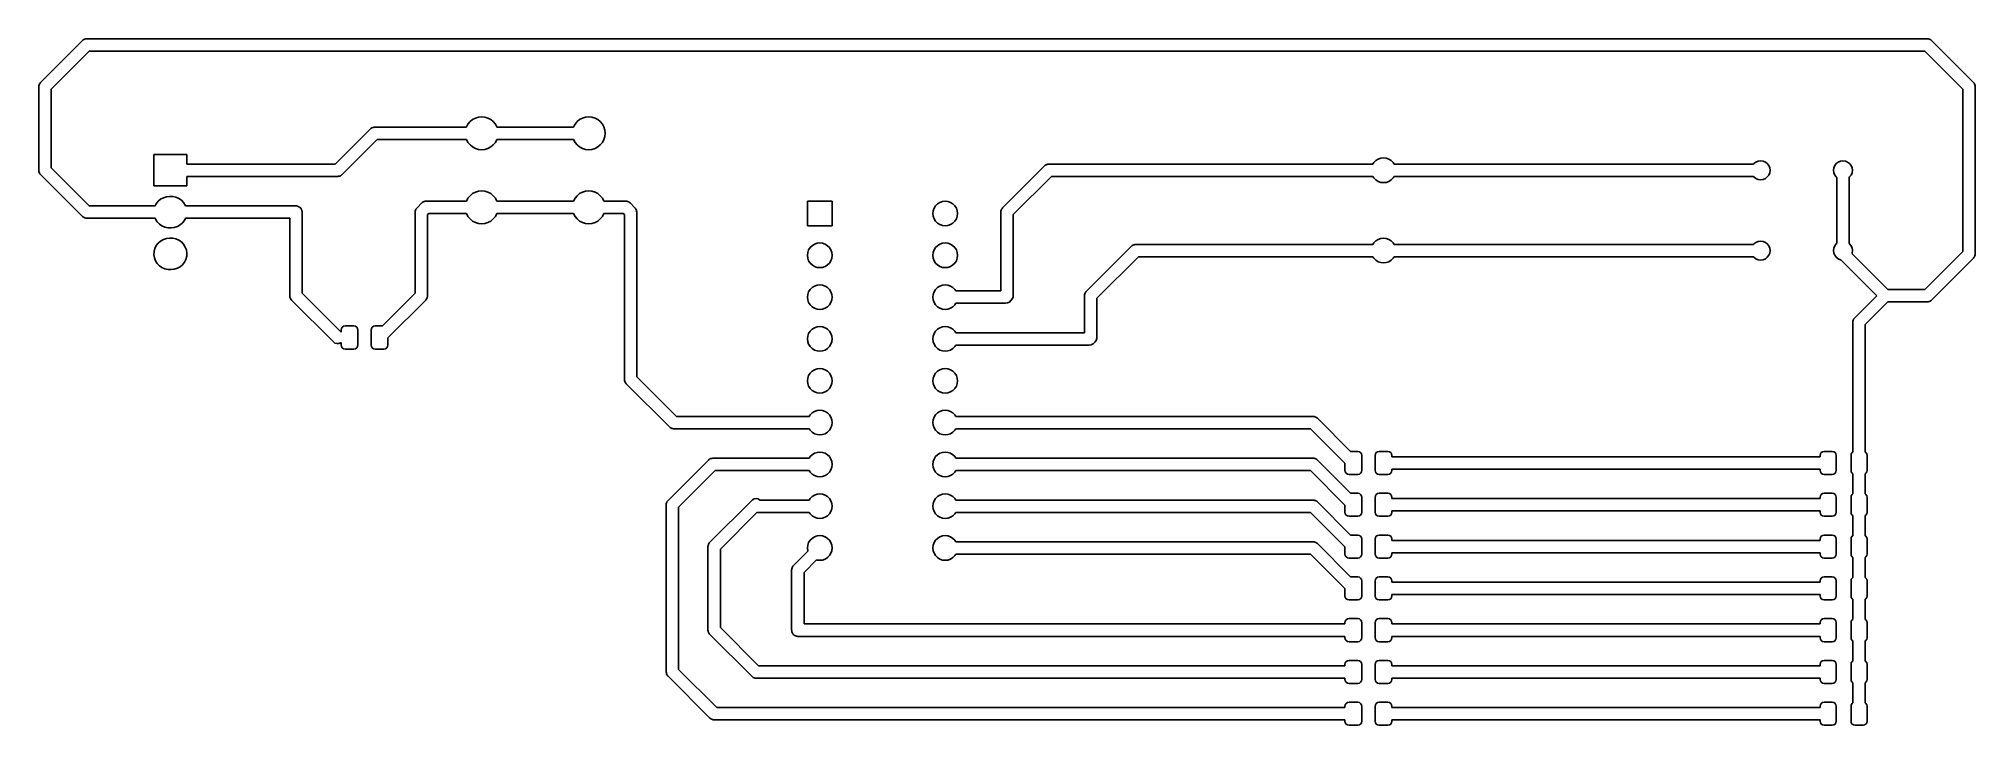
# Model space of a CAD drawing. Extents: x 2.69 to 7.31, y -3.93 to -2.29.
import ezdxf

# ---------------------------------------------------------------- set-up
doc = ezdxf.new("R2010")
doc.units = 0
doc.header["$MEASUREMENT"] = 0
doc.layers.add('BLACK', color=7, linetype='CONTINUOUS')

msp = doc.modelspace()

# ---------------------------------------------------------------- linework, layer by layer
at = {"layer": 'BLACK', "linetype": 'CONTINUOUS'}
for p, q in [((2.6896, -2.3896), (2.7896, -2.2896)), ((2.8061, -2.3148), (2.7148, -2.4061)), ((2.7896, -2.2896), (2.7907, -2.2886)), ((2.7907, -2.2886), (2.7909, -2.2883)), ((2.7909, -2.2883), (2.7911, -2.2883)), ((2.7911, -2.2883), (2.7914, -2.288)), ((2.7914, -2.288), (2.7933, -2.287)), ((2.7933, -2.287), (2.7952, -2.286)), ((2.7952, -2.286), (2.7955, -2.286)), ((2.7955, -2.286), (2.7958, -2.2858)), ((2.7958, -2.2858), (2.7979, -2.2856)), ((2.7979, -2.2856), (2.8, -2.2852)), ((2.8, -2.2852), (7.2, -2.2852)), ((7.1939, -2.3148), (2.8061, -2.3148)), ((7.2852, -2.4061), (7.1939, -2.3148)), ((7.2, -2.2852), (7.2015, -2.2854)), ((7.2015, -2.2854), (7.2018, -2.2853)), ((7.2018, -2.2853), (7.202, -2.2854)), ((7.202, -2.2854), (7.2024, -2.2854)), ((7.2024, -2.2854), (7.2044, -2.2861)), ((7.2044, -2.2861), (7.2065, -2.2867)), ((7.2065, -2.2867), (7.2067, -2.2869)), ((7.2067, -2.2869), (7.207, -2.287)), ((7.207, -2.287), (7.2087, -2.2883)), ((7.2087, -2.2883), (7.2104, -2.2896)), ((7.2104, -2.2896), (7.3104, -2.3896)), ((2.6852, -2.4), (2.6854, -2.3985)), ((2.6852, -2.6), (2.6852, -2.4)), ((2.6853, -2.3982), (2.6854, -2.398)), ((2.6854, -2.3985), (2.6853, -2.3982)), ((2.6854, -2.3976), (2.6861, -2.3956)), ((2.6854, -2.398), (2.6854, -2.3976)), ((2.6861, -2.3956), (2.6867, -2.3935)), ((2.6867, -2.3935), (2.6869, -2.3933)), ((2.6869, -2.3933), (2.687, -2.393)), ((2.687, -2.393), (2.6883, -2.3913)), ((2.6883, -2.3913), (2.6896, -2.3896)), ((2.7148, -2.4061), (2.7148, -2.5939)), ((7.2852, -2.7), (7.2852, -2.4061)), ((7.3104, -2.3896), (7.3114, -2.3907)), ((7.3114, -2.3907), (7.3117, -2.3909)), ((7.3117, -2.3909), (7.3117, -2.3911)), ((7.3117, -2.3911), (7.312, -2.3914)), ((7.312, -2.3914), (7.313, -2.3933)), ((7.313, -2.3933), (7.314, -2.3952)), ((7.314, -2.3952), (7.314, -2.3955)), ((7.314, -2.3955), (7.3141, -2.3958)), ((7.3141, -2.3958), (7.3144, -2.3979)), ((7.3144, -2.3979), (7.3148, -2.4)), ((7.3148, -2.4), (7.3148, -2.7)), ((3.4793, -2.5), (3.4795, -2.4998)), ((3.4795, -2.4998), (3.4797, -2.4997)), ((3.4797, -2.4997), (3.48, -2.4994)), ((3.48, -2.4994), (3.4819, -2.4985)), ((3.4819, -2.4985), (3.4838, -2.4975)), ((3.4838, -2.4975), (3.4841, -2.4974)), ((3.4841, -2.4974), (3.4844, -2.4973)), ((3.4844, -2.4973), (3.4865, -2.497)), ((3.4865, -2.497), (3.4886, -2.4967)), ((3.4886, -2.4967), (3.7076, -2.4967)), ((3.7076, -2.4967), (3.7077, -2.4964)), ((3.7077, -2.4964), (3.7114, -2.4895)), ((3.7114, -2.4895), (3.7163, -2.4836)), ((3.7163, -2.4836), (3.7222, -2.4787)), ((3.7222, -2.4787), (3.729, -2.475)), ((3.729, -2.475), (3.7364, -2.4728)), ((3.7364, -2.4728), (3.7441, -2.472)), ((3.7441, -2.472), (3.7518, -2.4728)), ((3.7518, -2.4728), (3.7592, -2.475)), ((3.7592, -2.475), (3.766, -2.4787)), ((3.766, -2.4787), (3.7719, -2.4836)), ((3.7719, -2.4836), (3.7768, -2.4895)), ((3.7768, -2.4895), (3.7805, -2.4964)), ((3.7805, -2.4964), (3.7806, -2.4967)), ((3.7806, -2.4967), (3.9635, -2.4967)), ((3.9635, -2.4967), (3.9636, -2.4964)), ((3.9636, -2.4964), (3.9673, -2.4895)), ((3.9673, -2.4895), (3.9722, -2.4836)), ((3.9722, -2.4836), (3.9781, -2.4787)), ((3.9781, -2.4787), (3.9849, -2.475)), ((3.9849, -2.475), (3.9923, -2.4728)), ((3.9923, -2.4728), (4, -2.472)), ((4, -2.472), (4.0077, -2.4728)), ((4.0077, -2.4728), (4.0151, -2.475)), ((4.0151, -2.475), (4.0219, -2.4787)), ((4.0219, -2.4787), (4.0278, -2.4836)), ((4.0278, -2.4836), (4.0327, -2.4895)), ((4.0327, -2.4895), (4.0364, -2.4964)), ((4.0364, -2.4964), (4.0386, -2.5037)), ((3.3939, -2.5852), (3.4781, -2.501)), ((3.4947, -2.5262), (3.4104, -2.6104)), ((3.4781, -2.501), (3.4793, -2.5)), ((3.7076, -2.5262), (3.4947, -2.5262)), ((3.7077, -2.5265), (3.7076, -2.5262)), ((3.7114, -2.5333), (3.7077, -2.5265)), ((3.7163, -2.5393), (3.7114, -2.5333)), ((3.7222, -2.5442), (3.7163, -2.5393)), ((3.729, -2.5478), (3.7222, -2.5442)), ((3.766, -2.5442), (3.7592, -2.5478)), ((3.7719, -2.5393), (3.766, -2.5442)), ((3.7768, -2.5333), (3.7719, -2.5393)), ((3.7805, -2.5265), (3.7768, -2.5333)), ((3.7806, -2.5262), (3.7805, -2.5265)), ((3.9635, -2.5262), (3.7806, -2.5262)), ((3.9636, -2.5265), (3.9635, -2.5262)), ((3.9673, -2.5333), (3.9636, -2.5265)), ((3.9722, -2.5393), (3.9673, -2.5333)), ((3.9781, -2.5442), (3.9722, -2.5393)), ((3.9849, -2.5478), (3.9781, -2.5442)), ((4.0219, -2.5442), (4.0151, -2.5478)), ((4.0278, -2.5393), (4.0219, -2.5442)), ((4.0327, -2.5333), (4.0278, -2.5393)), ((4.0364, -2.5265), (4.0327, -2.5333)), ((4.0386, -2.5191), (4.0364, -2.5265)), ((4.0386, -2.5037), (4.0394, -2.5114)), ((4.0394, -2.5114), (4.0386, -2.5191)), ((2.9606, -2.6375), (2.9606, -2.5625)), ((2.9606, -2.5625), (3.0394, -2.5625)), ((3.0394, -2.5625), (3.0394, -2.5852)), ((3.0394, -2.5852), (3.3939, -2.5852)), ((3.7364, -2.55), (3.729, -2.5478)), ((3.7441, -2.5508), (3.7364, -2.55)), ((3.7518, -2.55), (3.7441, -2.5508)), ((3.7592, -2.5478), (3.7518, -2.55)), ((3.9923, -2.55), (3.9849, -2.5478)), ((4, -2.5508), (3.9923, -2.55)), ((4.0077, -2.55), (4, -2.5508)), ((4.0151, -2.5478), (4.0077, -2.55)), ((4.9896, -2.6896), (5.0896, -2.5896)), ((5.0896, -2.5896), (5.0907, -2.5886)), ((5.0907, -2.5886), (5.0909, -2.5883)), ((5.0909, -2.5883), (5.0911, -2.5883)), ((5.0911, -2.5883), (5.0914, -2.588)), ((5.0914, -2.588), (5.0933, -2.587)), ((5.0933, -2.587), (5.0952, -2.586)), ((5.0952, -2.586), (5.0955, -2.586)), ((5.0955, -2.586), (5.0958, -2.5858)), ((5.0958, -2.5858), (5.0979, -2.5856)), ((5.0979, -2.5856), (5.1, -2.5852)), ((5.1, -2.5852), (5.8746, -2.5852)), ((5.8746, -2.5852), (5.8769, -2.5816)), ((5.8769, -2.5816), (5.8816, -2.5769)), ((5.8816, -2.5769), (5.8872, -2.5734)), ((5.8872, -2.5734), (5.8934, -2.5712)), ((5.8934, -2.5712), (5.9, -2.5705)), ((5.9, -2.5705), (5.9066, -2.5712)), ((5.9066, -2.5712), (5.9128, -2.5734)), ((5.9128, -2.5734), (5.9184, -2.5769)), ((5.9184, -2.5769), (5.9231, -2.5816)), ((5.9231, -2.5816), (5.9254, -2.5852)), ((5.9254, -2.5852), (6.7846, -2.5852)), ((6.7846, -2.5852), (6.7856, -2.584)), ((6.7856, -2.584), (6.7903, -2.5804)), ((6.7903, -2.5804), (6.7957, -2.5781)), ((6.7957, -2.5781), (6.8016, -2.5774)), ((6.8016, -2.5774), (6.8074, -2.5781)), ((6.8074, -2.5781), (6.8129, -2.5804)), ((6.8129, -2.5804), (6.8176, -2.584)), ((6.8176, -2.584), (6.8212, -2.5887)), ((6.8212, -2.5887), (6.8234, -2.5941)), ((6.9766, -2.5941), (6.9788, -2.5887)), ((6.9788, -2.5887), (6.9824, -2.584)), ((6.9824, -2.584), (6.9871, -2.5804)), ((6.9871, -2.5804), (6.9926, -2.5781)), ((6.9926, -2.5781), (6.9984, -2.5774)), ((6.9984, -2.5774), (7.0043, -2.5781)), ((7.0043, -2.5781), (7.0097, -2.5804)), ((7.0097, -2.5804), (7.0144, -2.584)), ((7.0144, -2.584), (7.018, -2.5887)), ((7.018, -2.5887), (7.0203, -2.5941)), ((2.6856, -2.6021), (2.6852, -2.6)), ((2.6858, -2.6042), (2.6856, -2.6021)), ((2.686, -2.6045), (2.6858, -2.6042)), ((2.686, -2.6048), (2.686, -2.6045)), ((2.687, -2.6067), (2.686, -2.6048)), ((2.688, -2.6086), (2.687, -2.6067)), ((2.6883, -2.6089), (2.688, -2.6086)), ((2.6883, -2.6091), (2.6883, -2.6089)), ((2.6886, -2.6093), (2.6883, -2.6091)), ((2.6896, -2.6104), (2.6886, -2.6093)), ((2.7896, -2.7104), (2.6896, -2.6104)), ((2.7148, -2.5939), (2.8061, -2.6852)), ((3.0394, -2.6375), (2.9606, -2.6375)), ((3.4, -2.6148), (3.0394, -2.6148)), ((3.0394, -2.6148), (3.0394, -2.6375)), ((3.4021, -2.6144), (3.4, -2.6148)), ((3.4042, -2.6141), (3.4021, -2.6144)), ((3.4045, -2.614), (3.4042, -2.6141)), ((3.4048, -2.614), (3.4045, -2.614)), ((3.4067, -2.613), (3.4048, -2.614)), ((3.4086, -2.612), (3.4067, -2.613)), ((3.4089, -2.6117), (3.4086, -2.612)), ((3.4091, -2.6117), (3.4089, -2.6117)), ((3.4093, -2.6114), (3.4091, -2.6117)), ((3.4104, -2.6104), (3.4093, -2.6114)), ((5.1061, -2.6148), (5.0148, -2.7061)), ((5.8746, -2.6148), (5.1061, -2.6148)), ((5.8769, -2.6184), (5.8746, -2.6148)), ((5.8816, -2.6231), (5.8769, -2.6184)), ((5.8872, -2.6266), (5.8816, -2.6231)), ((5.8934, -2.6288), (5.8872, -2.6266)), ((5.9, -2.6295), (5.8934, -2.6288)), ((5.9066, -2.6288), (5.9, -2.6295)), ((5.9128, -2.6266), (5.9066, -2.6288)), ((5.9184, -2.6231), (5.9128, -2.6266)), ((5.9231, -2.6184), (5.9184, -2.6231)), ((5.9254, -2.6148), (5.9231, -2.6184)), ((6.7846, -2.6148), (5.9254, -2.6148)), ((6.7856, -2.616), (6.7846, -2.6148)), ((6.7903, -2.6196), (6.7856, -2.616)), ((6.7957, -2.6219), (6.7903, -2.6196)), ((6.8016, -2.6226), (6.7957, -2.6219)), ((6.8074, -2.6219), (6.8016, -2.6226)), ((6.8129, -2.6196), (6.8074, -2.6219)), ((6.8176, -2.616), (6.8129, -2.6196)), ((6.8212, -2.6113), (6.8176, -2.616)), ((6.8234, -2.6059), (6.8212, -2.6113)), ((6.8234, -2.5941), (6.8242, -2.6)), ((6.8242, -2.6), (6.8234, -2.6059)), ((6.9758, -2.6), (6.9766, -2.5941)), ((6.9766, -2.6059), (6.9758, -2.6)), ((6.9788, -2.6113), (6.9766, -2.6059)), ((6.9824, -2.616), (6.9788, -2.6113)), ((6.9837, -2.617), (6.9824, -2.616)), ((6.9837, -2.7752), (6.9837, -2.617)), ((7.0144, -2.616), (7.0132, -2.617)), ((7.0132, -2.617), (7.0132, -2.7752)), ((7.018, -2.6113), (7.0144, -2.616)), ((7.0203, -2.6059), (7.018, -2.6113)), ((7.0203, -2.5941), (7.0211, -2.6)), ((7.0211, -2.6), (7.0203, -2.6059)), ((2.9638, -2.6852), (2.9663, -2.6802)), ((2.9663, -2.6802), (2.971, -2.6742)), ((2.971, -2.6742), (2.9767, -2.6692)), ((2.9767, -2.6692), (2.9833, -2.6655)), ((2.9833, -2.6655), (2.9906, -2.6633)), ((2.9906, -2.6633), (2.9981, -2.6625)), ((2.9981, -2.6625), (3.0019, -2.6625)), ((3.0019, -2.6625), (3.0057, -2.6627)), ((3.0057, -2.6627), (3.0131, -2.6642)), ((3.0131, -2.6642), (3.0201, -2.6672)), ((3.0201, -2.6672), (3.0263, -2.6715)), ((3.0263, -2.6715), (3.0315, -2.677)), ((3.0315, -2.677), (3.0355, -2.6835)), ((3.0355, -2.6835), (3.0362, -2.6852)), ((3.5896, -2.6896), (3.601, -2.6781)), ((3.601, -2.6781), (3.6021, -2.6772)), ((3.6021, -2.6772), (3.6023, -2.6769)), ((3.6023, -2.6769), (3.6025, -2.6768)), ((3.6025, -2.6768), (3.6028, -2.6766)), ((3.6028, -2.6766), (3.6048, -2.6756)), ((3.6048, -2.6756), (3.6066, -2.6746)), ((3.6066, -2.6746), (3.6069, -2.6746)), ((3.6069, -2.6746), (3.6072, -2.6744)), ((3.6072, -2.6744), (3.6093, -2.6742)), ((3.6093, -2.6742), (3.6114, -2.6738)), ((3.6114, -2.6738), (3.7076, -2.6738)), ((3.7076, -2.6738), (3.7077, -2.6735)), ((3.7077, -2.6735), (3.7114, -2.6667)), ((3.7114, -2.6667), (3.7163, -2.6607)), ((3.7163, -2.6607), (3.7222, -2.6558)), ((3.7222, -2.6558), (3.729, -2.6522)), ((3.729, -2.6522), (3.7364, -2.65)), ((3.7364, -2.65), (3.7441, -2.6492)), ((3.7441, -2.6492), (3.7518, -2.65)), ((3.7518, -2.65), (3.7592, -2.6522)), ((3.7592, -2.6522), (3.766, -2.6558)), ((3.766, -2.6558), (3.7719, -2.6607)), ((3.7719, -2.6607), (3.7768, -2.6667)), ((3.7768, -2.6667), (3.7805, -2.6735)), ((3.7805, -2.6735), (3.7806, -2.6738)), ((3.7806, -2.6738), (3.9635, -2.6738)), ((3.9635, -2.6738), (3.9636, -2.6735)), ((3.9636, -2.6735), (3.9673, -2.6667)), ((3.9673, -2.6667), (3.9722, -2.6607)), ((3.9722, -2.6607), (3.9781, -2.6558)), ((3.9781, -2.6558), (3.9849, -2.6522)), ((3.9849, -2.6522), (3.9923, -2.65)), ((3.9923, -2.65), (4, -2.6492)), ((4, -2.6492), (4.0077, -2.65)), ((4.0077, -2.65), (4.0151, -2.6522)), ((4.0151, -2.6522), (4.0219, -2.6558)), ((4.0219, -2.6558), (4.0278, -2.6607)), ((4.0278, -2.6607), (4.0327, -2.6667)), ((4.0327, -2.6667), (4.0364, -2.6735)), ((4.0364, -2.6735), (4.0365, -2.6738)), ((4.0365, -2.6738), (4.0886, -2.6738)), ((4.0886, -2.6738), (4.0901, -2.6739)), ((4.0901, -2.6739), (4.0904, -2.6739)), ((4.0904, -2.6739), (4.0906, -2.674)), ((4.0906, -2.674), (4.091, -2.674)), ((4.091, -2.674), (4.093, -2.6747)), ((4.093, -2.6747), (4.0951, -2.6753)), ((4.0951, -2.6753), (4.0953, -2.6755)), ((4.0953, -2.6755), (4.0956, -2.6756)), ((4.0956, -2.6756), (4.0973, -2.6769)), ((4.0973, -2.6769), (4.099, -2.6781)), ((4.099, -2.6781), (4.1104, -2.6896)), ((4.5228, -2.7329), (4.5228, -2.6739)), ((4.5228, -2.6739), (4.5818, -2.6739)), ((4.5818, -2.6739), (4.5818, -2.7329)), ((4.8258, -2.6906), (4.8293, -2.685)), ((4.8293, -2.685), (4.8339, -2.6804)), ((4.8339, -2.6804), (4.8395, -2.6769)), ((4.8395, -2.6769), (4.8458, -2.6747)), ((4.8458, -2.6747), (4.8523, -2.6739)), ((4.8523, -2.6739), (4.8589, -2.6747)), ((4.8589, -2.6747), (4.8651, -2.6769)), ((4.8651, -2.6769), (4.8707, -2.6804)), ((4.8707, -2.6804), (4.8754, -2.685)), ((4.8754, -2.685), (4.8789, -2.6906)), ((2.7913, -2.7117), (2.7896, -2.7104)), ((2.793, -2.713), (2.7913, -2.7117)), ((2.7933, -2.7131), (2.793, -2.713)), ((2.7935, -2.7133), (2.7933, -2.7131)), ((2.7956, -2.7139), (2.7935, -2.7133)), ((2.7976, -2.7146), (2.7956, -2.7139)), ((2.798, -2.7146), (2.7976, -2.7146)), ((2.7982, -2.7147), (2.798, -2.7146)), ((2.7985, -2.7146), (2.7982, -2.7147)), ((2.8, -2.7148), (2.7985, -2.7146)), ((2.9638, -2.7148), (2.8, -2.7148)), ((2.8061, -2.6852), (2.9638, -2.6852)), ((2.9645, -2.7165), (2.9638, -2.7148)), ((2.9685, -2.723), (2.9645, -2.7165)), ((2.9737, -2.7285), (2.9685, -2.723)), ((2.9799, -2.7328), (2.9737, -2.7285)), ((3.0233, -2.7308), (3.0167, -2.7345)), ((3.029, -2.7258), (3.0233, -2.7308)), ((3.0337, -2.7198), (3.029, -2.7258)), ((3.0362, -2.7148), (3.0337, -2.7198)), ((3.0362, -2.6852), (3.3, -2.6852)), ((3.2852, -2.7148), (3.0362, -2.7148)), ((3.2852, -2.9), (3.2852, -2.7148)), ((3.3, -2.6852), (3.3024, -2.6854)), ((3.3024, -2.6854), (3.303, -2.6856)), ((3.303, -2.6856), (3.3036, -2.6857)), ((3.3036, -2.6857), (3.3053, -2.6864)), ((3.3053, -2.6864), (3.307, -2.687)), ((3.307, -2.687), (3.3075, -2.6874)), ((3.3075, -2.6874), (3.3081, -2.6876)), ((3.3081, -2.6876), (3.3094, -2.6889)), ((3.3094, -2.6889), (3.3109, -2.69)), ((3.3109, -2.69), (3.3112, -2.6905)), ((3.3112, -2.6905), (3.3117, -2.6909)), ((3.3117, -2.6909), (3.3125, -2.6925)), ((3.3125, -2.6925), (3.3135, -2.6941)), ((3.3135, -2.6941), (3.3137, -2.6947)), ((3.3137, -2.6947), (3.314, -2.6952)), ((3.314, -2.6952), (3.3143, -2.697)), ((3.3143, -2.697), (3.3147, -2.6988)), ((3.3147, -2.6988), (3.3147, -2.6994)), ((3.3147, -2.6994), (3.3148, -2.7)), ((3.3148, -2.7), (3.3148, -2.8939)), ((3.5852, -2.7), (3.5854, -2.6985)), ((3.5852, -2.8939), (3.5852, -2.7)), ((3.5853, -2.6982), (3.5854, -2.698)), ((3.5854, -2.6985), (3.5853, -2.6982)), ((3.5854, -2.6976), (3.5861, -2.6956)), ((3.5854, -2.698), (3.5854, -2.6976)), ((3.5861, -2.6956), (3.5867, -2.6935)), ((3.5867, -2.6935), (3.5869, -2.6933)), ((3.5869, -2.6933), (3.587, -2.693)), ((3.587, -2.693), (3.5883, -2.6913)), ((3.5883, -2.6913), (3.5896, -2.6896)), ((3.6175, -2.7033), (3.6148, -2.7061)), ((3.6148, -2.7061), (3.6148, -2.9)), ((3.7076, -2.7033), (3.6175, -2.7033)), ((3.7077, -2.7036), (3.7076, -2.7033)), ((3.7114, -2.7105), (3.7077, -2.7036)), ((3.7163, -2.7164), (3.7114, -2.7105)), ((3.7222, -2.7213), (3.7163, -2.7164)), ((3.729, -2.725), (3.7222, -2.7213)), ((3.7364, -2.7272), (3.729, -2.725)), ((3.7441, -2.728), (3.7364, -2.7272)), ((3.7518, -2.7272), (3.7441, -2.728)), ((3.7592, -2.725), (3.7518, -2.7272)), ((3.766, -2.7213), (3.7592, -2.725)), ((3.7719, -2.7164), (3.766, -2.7213)), ((3.7768, -2.7105), (3.7719, -2.7164)), ((3.7805, -2.7036), (3.7768, -2.7105)), ((3.7806, -2.7033), (3.7805, -2.7036)), ((3.9635, -2.7033), (3.7806, -2.7033)), ((3.9636, -2.7036), (3.9635, -2.7033)), ((3.9673, -2.7105), (3.9636, -2.7036)), ((3.9722, -2.7164), (3.9673, -2.7105)), ((3.9781, -2.7213), (3.9722, -2.7164)), ((3.9849, -2.725), (3.9781, -2.7213)), ((3.9923, -2.7272), (3.9849, -2.725)), ((4, -2.728), (3.9923, -2.7272)), ((4.0077, -2.7272), (4, -2.728)), ((4.0151, -2.725), (4.0077, -2.7272)), ((4.0219, -2.7213), (4.0151, -2.725)), ((4.0278, -2.7164), (4.0219, -2.7213)), ((4.0327, -2.7105), (4.0278, -2.7164)), ((4.0364, -2.7036), (4.0327, -2.7105)), ((4.0365, -2.7033), (4.0364, -2.7036)), ((4.0825, -2.7033), (4.0365, -2.7033)), ((4.0852, -2.7061), (4.0825, -2.7033)), ((4.0852, -3.1), (4.0852, -2.7061)), ((4.1104, -2.6896), (4.1114, -2.6907)), ((4.1114, -2.6907), (4.1117, -2.6909)), ((4.1117, -2.6909), (4.1117, -2.6911)), ((4.1117, -2.6911), (4.112, -2.6914)), ((4.112, -2.6914), (4.113, -2.6933)), ((4.113, -2.6933), (4.114, -2.6952)), ((4.114, -2.6952), (4.114, -2.6955)), ((4.114, -2.6955), (4.1141, -2.6958)), ((4.1141, -2.6958), (4.1144, -2.6979)), ((4.1144, -2.6979), (4.1148, -2.7)), ((4.1148, -2.7), (4.1148, -3.0939)), ((4.8228, -2.7034), (4.8236, -2.6969)), ((4.8236, -2.71), (4.8228, -2.7034)), ((4.8236, -2.6969), (4.8258, -2.6906)), ((4.8258, -2.7162), (4.8236, -2.71)), ((4.8293, -2.7218), (4.8258, -2.7162)), ((4.8339, -2.7265), (4.8293, -2.7218)), ((4.8395, -2.73), (4.8339, -2.7265)), ((4.8458, -2.7322), (4.8395, -2.73)), ((4.8651, -2.73), (4.8589, -2.7322)), ((4.8707, -2.7265), (4.8651, -2.73)), ((4.8754, -2.7218), (4.8707, -2.7265)), ((4.8789, -2.7162), (4.8754, -2.7218)), ((4.8789, -2.6906), (4.8811, -2.6969)), ((4.8811, -2.71), (4.8789, -2.7162)), ((4.8811, -2.6969), (4.8818, -2.7034)), ((4.8818, -2.7034), (4.8811, -2.71)), ((4.9852, -2.7), (4.9854, -2.6985)), ((4.9852, -2.8887), (4.9852, -2.7)), ((4.9853, -2.6982), (4.9854, -2.698)), ((4.9854, -2.6985), (4.9853, -2.6982)), ((4.9854, -2.6976), (4.9861, -2.6956)), ((4.9854, -2.698), (4.9854, -2.6976)), ((4.9861, -2.6956), (4.9867, -2.6935)), ((4.9867, -2.6935), (4.9869, -2.6933)), ((4.9869, -2.6933), (4.987, -2.693)), ((4.987, -2.693), (4.9883, -2.6913)), ((4.9883, -2.6913), (4.9896, -2.6896)), ((5.0148, -2.7061), (5.0148, -2.9)), ((7.2852, -2.7939), (7.2852, -2.7)), ((7.3148, -2.7), (7.3148, -2.8)), ((2.9663, -2.7802), (2.971, -2.7742)), ((2.971, -2.7742), (2.9767, -2.7692)), ((2.9767, -2.7692), (2.9833, -2.7655)), ((2.9869, -2.7358), (2.9799, -2.7328)), ((2.9833, -2.7655), (2.9906, -2.7633)), ((2.9943, -2.7373), (2.9869, -2.7358)), ((2.9906, -2.7633), (2.9981, -2.7625)), ((2.9981, -2.7375), (2.9943, -2.7373)), ((3.0019, -2.7375), (2.9981, -2.7375)), ((2.9981, -2.7625), (3.0019, -2.7625)), ((3.0094, -2.7367), (3.0019, -2.7375)), ((3.0019, -2.7625), (3.0057, -2.7627)), ((3.0057, -2.7627), (3.0131, -2.7642)), ((3.0167, -2.7345), (3.0094, -2.7367)), ((3.0131, -2.7642), (3.0201, -2.7672)), ((3.0201, -2.7672), (3.0263, -2.7715)), ((3.0263, -2.7715), (3.0315, -2.777)), ((3.0315, -2.777), (3.0355, -2.7835)), ((4.5818, -2.7329), (4.5228, -2.7329)), ((4.5339, -2.7804), (4.5395, -2.7769)), ((4.5395, -2.7769), (4.5458, -2.7747)), ((4.5458, -2.7747), (4.5523, -2.7739)), ((4.5523, -2.7739), (4.5589, -2.7747)), ((4.5589, -2.7747), (4.5651, -2.7769)), ((4.5651, -2.7769), (4.5707, -2.7804)), ((4.8339, -2.7804), (4.8395, -2.7769)), ((4.8395, -2.7769), (4.8458, -2.7747)), ((4.8523, -2.7329), (4.8458, -2.7322)), ((4.8458, -2.7747), (4.8523, -2.7739)), ((4.8589, -2.7322), (4.8523, -2.7329)), ((4.8523, -2.7739), (4.8589, -2.7747)), ((4.8589, -2.7747), (4.8651, -2.7769)), ((4.8651, -2.7769), (4.8707, -2.7804)), ((5.3037, -2.778), (5.3058, -2.7777)), ((5.3058, -2.7777), (5.3079, -2.7774)), ((5.3079, -2.7774), (5.8746, -2.7774)), ((5.8746, -2.7774), (5.8769, -2.7737)), ((5.8769, -2.7737), (5.8816, -2.769)), ((5.8816, -2.769), (5.8872, -2.7655)), ((5.8872, -2.7655), (5.8934, -2.7633)), ((5.8934, -2.7633), (5.9, -2.7626)), ((5.9, -2.7626), (5.9066, -2.7633)), ((5.9066, -2.7633), (5.9128, -2.7655)), ((5.9128, -2.7655), (5.9184, -2.769)), ((5.9184, -2.769), (5.9231, -2.7737)), ((5.9231, -2.7737), (5.9254, -2.7774)), ((5.9254, -2.7774), (6.7846, -2.7774)), ((6.7846, -2.7774), (6.7856, -2.7761)), ((6.7856, -2.7761), (6.7903, -2.7725)), ((6.7903, -2.7725), (6.7957, -2.7703)), ((6.7957, -2.7703), (6.8016, -2.7695)), ((6.8016, -2.7695), (6.8074, -2.7703)), ((6.8074, -2.7703), (6.8129, -2.7725)), ((6.8129, -2.7725), (6.8176, -2.7761)), ((6.8176, -2.7761), (6.8212, -2.7808)), ((6.9788, -2.7808), (6.9824, -2.7761)), ((6.9824, -2.7761), (6.9837, -2.7752)), ((7.0132, -2.7752), (7.0144, -2.7761)), ((7.0144, -2.7761), (7.018, -2.7808)), ((2.9607, -2.8019), (2.9611, -2.7943)), ((2.9618, -2.8094), (2.9607, -2.8019)), ((2.9611, -2.7943), (2.963, -2.787)), ((2.9645, -2.8165), (2.9618, -2.8094)), ((2.963, -2.787), (2.9663, -2.7802)), ((2.9685, -2.823), (2.9645, -2.8165)), ((2.9737, -2.8285), (2.9685, -2.823)), ((3.0337, -2.8198), (3.029, -2.8258)), ((3.037, -2.813), (3.0337, -2.8198)), ((3.0355, -2.7835), (3.0382, -2.7906)), ((3.0389, -2.8057), (3.037, -2.813)), ((3.0382, -2.7906), (3.0393, -2.7981)), ((3.0393, -2.7981), (3.0389, -2.8057)), ((4.5228, -2.8034), (4.5236, -2.7969)), ((4.5236, -2.81), (4.5228, -2.8034)), ((4.5236, -2.7969), (4.5258, -2.7906)), ((4.5258, -2.8162), (4.5236, -2.81)), ((4.5258, -2.7906), (4.5293, -2.785)), ((4.5293, -2.8218), (4.5258, -2.8162)), ((4.5293, -2.785), (4.5339, -2.7804)), ((4.5339, -2.8265), (4.5293, -2.8218)), ((4.5707, -2.7804), (4.5754, -2.785)), ((4.5754, -2.8218), (4.5707, -2.8265)), ((4.5754, -2.785), (4.5789, -2.7906)), ((4.5789, -2.8162), (4.5754, -2.8218)), ((4.5789, -2.7906), (4.5811, -2.7969)), ((4.5811, -2.81), (4.5789, -2.8162)), ((4.5811, -2.7969), (4.5818, -2.8034)), ((4.5818, -2.8034), (4.5811, -2.81)), ((4.8228, -2.8034), (4.8236, -2.7969)), ((4.8236, -2.81), (4.8228, -2.8034)), ((4.8236, -2.7969), (4.8258, -2.7906)), ((4.8258, -2.8162), (4.8236, -2.81)), ((4.8258, -2.7906), (4.8293, -2.785)), ((4.8293, -2.8218), (4.8258, -2.8162)), ((4.8293, -2.785), (4.8339, -2.7804)), ((4.8339, -2.8265), (4.8293, -2.8218)), ((4.8707, -2.7804), (4.8754, -2.785)), ((4.8754, -2.8218), (4.8707, -2.8265)), ((4.8754, -2.785), (4.8789, -2.7906)), ((4.8789, -2.8162), (4.8754, -2.8218)), ((4.8789, -2.7906), (4.8811, -2.7969)), ((4.8811, -2.81), (4.8789, -2.8162)), ((4.8811, -2.7969), (4.8818, -2.8034)), ((4.8818, -2.8034), (4.8811, -2.81)), ((5.1896, -2.8896), (5.2974, -2.7817)), ((5.314, -2.8069), (5.2148, -2.9061)), ((5.2974, -2.7817), (5.2986, -2.7807)), ((5.2986, -2.7807), (5.2988, -2.7805)), ((5.2988, -2.7805), (5.299, -2.7804)), ((5.299, -2.7804), (5.2993, -2.7801)), ((5.2993, -2.7801), (5.3012, -2.7792)), ((5.3012, -2.7792), (5.3031, -2.7782)), ((5.3031, -2.7782), (5.3034, -2.7781)), ((5.3034, -2.7781), (5.3037, -2.778)), ((5.8746, -2.8069), (5.314, -2.8069)), ((5.8769, -2.8105), (5.8746, -2.8069)), ((5.8816, -2.8152), (5.8769, -2.8105)), ((5.8872, -2.8187), (5.8816, -2.8152)), ((5.8934, -2.8209), (5.8872, -2.8187)), ((5.9, -2.8217), (5.8934, -2.8209)), ((5.9066, -2.8209), (5.9, -2.8217)), ((5.9128, -2.8187), (5.9066, -2.8209)), ((5.9184, -2.8152), (5.9128, -2.8187)), ((5.9231, -2.8105), (5.9184, -2.8152)), ((5.9254, -2.8069), (5.9231, -2.8105)), ((6.7846, -2.8069), (5.9254, -2.8069)), ((6.7856, -2.8081), (6.7846, -2.8069)), ((6.7903, -2.8117), (6.7856, -2.8081)), ((6.7957, -2.814), (6.7903, -2.8117)), ((6.8016, -2.8148), (6.7957, -2.814)), ((6.8074, -2.814), (6.8016, -2.8148)), ((6.8129, -2.8117), (6.8074, -2.814)), ((6.8176, -2.8081), (6.8129, -2.8117)), ((6.8212, -2.8034), (6.8176, -2.8081)), ((6.8212, -2.7808), (6.8234, -2.7863)), ((6.8234, -2.798), (6.8212, -2.8034)), ((6.8234, -2.7863), (6.8242, -2.7921)), ((6.8242, -2.7921), (6.8234, -2.798)), ((6.9758, -2.7921), (6.9766, -2.7863)), ((6.9766, -2.798), (6.9758, -2.7921)), ((6.9766, -2.7863), (6.9788, -2.7808)), ((6.9788, -2.8034), (6.9766, -2.798)), ((6.9824, -2.8081), (6.9788, -2.8034)), ((6.9871, -2.8117), (6.9824, -2.8081)), ((6.9926, -2.814), (6.9871, -2.8117)), ((6.9932, -2.8141), (6.9926, -2.814)), ((7.0791, -2.9), (6.9932, -2.8141)), ((7.018, -2.7808), (7.0203, -2.7863)), ((7.0203, -2.798), (7.0199, -2.799)), ((7.0199, -2.799), (7.1061, -2.8852)), ((7.0203, -2.7863), (7.0211, -2.7921)), ((7.0211, -2.7921), (7.0203, -2.798)), ((7.1939, -2.8852), (7.2852, -2.7939)), ((7.3104, -2.8104), (7.2104, -2.9104)), ((7.3117, -2.8087), (7.3104, -2.8104)), ((7.313, -2.807), (7.3117, -2.8087)), ((7.3131, -2.8067), (7.313, -2.807)), ((7.3133, -2.8065), (7.3131, -2.8067)), ((7.3139, -2.8044), (7.3133, -2.8065)), ((7.3146, -2.8024), (7.3139, -2.8044)), ((7.3148, -2.8), (7.3146, -2.8015)), ((7.3146, -2.8015), (7.3147, -2.8018)), ((7.3147, -2.8018), (7.3146, -2.802)), ((7.3146, -2.802), (7.3146, -2.8024)), ((2.9799, -2.8328), (2.9737, -2.8285)), ((2.9869, -2.8358), (2.9799, -2.8328)), ((2.9943, -2.8373), (2.9869, -2.8358)), ((2.9981, -2.8375), (2.9943, -2.8373)), ((3.0019, -2.8375), (2.9981, -2.8375)), ((3.0094, -2.8367), (3.0019, -2.8375)), ((3.0167, -2.8345), (3.0094, -2.8367)), ((3.0233, -2.8308), (3.0167, -2.8345)), ((3.029, -2.8258), (3.0233, -2.8308)), ((4.5395, -2.83), (4.5339, -2.8265)), ((4.5458, -2.8322), (4.5395, -2.83)), ((4.5523, -2.8329), (4.5458, -2.8322)), ((4.5589, -2.8322), (4.5523, -2.8329)), ((4.5651, -2.83), (4.5589, -2.8322)), ((4.5707, -2.8265), (4.5651, -2.83)), ((4.8395, -2.83), (4.8339, -2.8265)), ((4.8458, -2.8322), (4.8395, -2.83)), ((4.8523, -2.8329), (4.8458, -2.8322)), ((4.8589, -2.8322), (4.8523, -2.8329)), ((4.8651, -2.83), (4.8589, -2.8322)), ((4.8707, -2.8265), (4.8651, -2.83)), ((3.2856, -2.9021), (3.2852, -2.9)), ((3.2858, -2.9042), (3.2856, -2.9021)), ((3.286, -2.9045), (3.2858, -2.9042)), ((3.286, -2.9048), (3.286, -2.9045)), ((3.287, -2.9067), (3.286, -2.9048)), ((3.288, -2.9086), (3.287, -2.9067)), ((3.2883, -2.9089), (3.288, -2.9086)), ((3.2883, -2.9091), (3.2883, -2.9089)), ((3.2886, -2.9093), (3.2883, -2.9091)), ((3.2896, -2.9104), (3.2886, -2.9093)), ((3.3896, -3.0104), (3.2896, -2.9104)), ((3.3148, -2.8939), (3.408, -2.9871)), ((3.5067, -2.9724), (3.5852, -2.8939)), ((3.6104, -2.9104), (3.5202, -3.0007)), ((3.6117, -2.9087), (3.6104, -2.9104)), ((3.613, -2.907), (3.6117, -2.9087)), ((3.6131, -2.9067), (3.613, -2.907)), ((3.6133, -2.9065), (3.6131, -2.9067)), ((3.6139, -2.9044), (3.6133, -2.9065)), ((3.6146, -2.9024), (3.6139, -2.9044)), ((3.6148, -2.9), (3.6146, -2.9015)), ((3.6146, -2.9015), (3.6147, -2.9018)), ((3.6147, -2.9018), (3.6146, -2.902)), ((3.6146, -2.902), (3.6146, -2.9024)), ((4.5228, -2.9034), (4.5236, -2.8969)), ((4.5236, -2.91), (4.5228, -2.9034)), ((4.5236, -2.8969), (4.5258, -2.8906)), ((4.5258, -2.9162), (4.5236, -2.91)), ((4.5258, -2.8906), (4.5293, -2.885)), ((4.5293, -2.9218), (4.5258, -2.9162)), ((4.5293, -2.885), (4.5339, -2.8804)), ((4.5339, -2.8804), (4.5395, -2.8769)), ((4.5395, -2.8769), (4.5458, -2.8747)), ((4.5458, -2.8747), (4.5523, -2.8739)), ((4.5523, -2.8739), (4.5589, -2.8747)), ((4.5589, -2.8747), (4.5651, -2.8769)), ((4.5651, -2.8769), (4.5707, -2.8804)), ((4.5707, -2.8804), (4.5754, -2.885)), ((4.5754, -2.885), (4.5789, -2.8906)), ((4.5789, -2.9162), (4.5754, -2.9218)), ((4.5789, -2.8906), (4.5811, -2.8969)), ((4.5811, -2.91), (4.5789, -2.9162)), ((4.5811, -2.8969), (4.5818, -2.9034)), ((4.5818, -2.9034), (4.5811, -2.91)), ((4.8228, -2.9034), (4.8236, -2.8969)), ((4.8236, -2.91), (4.8228, -2.9034)), ((4.8236, -2.8969), (4.8258, -2.8906)), ((4.8258, -2.9162), (4.8236, -2.91)), ((4.8258, -2.8906), (4.8293, -2.885)), ((4.8293, -2.9218), (4.8258, -2.9162)), ((4.8293, -2.885), (4.8339, -2.8804)), ((4.8339, -2.8804), (4.8395, -2.8769)), ((4.8395, -2.8769), (4.8458, -2.8747)), ((4.8458, -2.8747), (4.8523, -2.8739)), ((4.8523, -2.8739), (4.8589, -2.8747)), ((4.8589, -2.8747), (4.8651, -2.8769)), ((4.8651, -2.8769), (4.8707, -2.8804)), ((4.8707, -2.8804), (4.8754, -2.885)), ((4.8754, -2.885), (4.8777, -2.8887)), ((4.8777, -2.8887), (4.9852, -2.8887)), ((5.0056, -2.9151), (5.0014, -2.9174)), ((5.0088, -2.9116), (5.0056, -2.9151)), ((5.01, -2.9109), (5.0088, -2.9116)), ((5.013, -2.907), (5.01, -2.9109)), ((5.0146, -2.9024), (5.013, -2.907)), ((5.0148, -2.9), (5.0146, -2.9024)), ((5.1852, -2.9), (5.1854, -2.8985)), ((5.1852, -2.9887), (5.1852, -2.9)), ((5.1853, -2.8982), (5.1854, -2.898)), ((5.1854, -2.8985), (5.1853, -2.8982)), ((5.1854, -2.8976), (5.1861, -2.8956)), ((5.1854, -2.898), (5.1854, -2.8976)), ((5.1861, -2.8956), (5.1867, -2.8935)), ((5.1867, -2.8935), (5.1869, -2.8933)), ((5.1869, -2.8933), (5.187, -2.893)), ((5.187, -2.893), (5.1883, -2.8913)), ((5.1883, -2.8913), (5.1896, -2.8896)), ((5.2148, -2.9061), (5.2148, -3)), ((7.0265, -2.9527), (7.0791, -2.9)), ((7.1061, -2.9148), (7.0517, -2.9692)), ((7.1061, -2.8852), (7.1939, -2.8852)), ((7.2, -2.9148), (7.1061, -2.9148)), ((7.2021, -2.9144), (7.2, -2.9148)), ((7.2042, -2.9141), (7.2021, -2.9144)), ((7.2045, -2.914), (7.2042, -2.9141)), ((7.2048, -2.914), (7.2045, -2.914)), ((7.2067, -2.913), (7.2048, -2.914)), ((7.2086, -2.912), (7.2067, -2.913)), ((7.2089, -2.9117), (7.2086, -2.912)), ((7.2091, -2.9117), (7.2089, -2.9117)), ((7.2093, -2.9114), (7.2091, -2.9117)), ((7.2104, -2.9104), (7.2093, -2.9114)), ((4.5339, -2.9265), (4.5293, -2.9218)), ((4.5395, -2.93), (4.5339, -2.9265)), ((4.5458, -2.9322), (4.5395, -2.93)), ((4.5523, -2.9329), (4.5458, -2.9322)), ((4.5589, -2.9322), (4.5523, -2.9329)), ((4.5651, -2.93), (4.5589, -2.9322)), ((4.5707, -2.9265), (4.5651, -2.93)), ((4.5754, -2.9218), (4.5707, -2.9265)), ((4.8339, -2.9265), (4.8293, -2.9218)), ((4.8395, -2.93), (4.8339, -2.9265)), ((4.8458, -2.9322), (4.8395, -2.93)), ((4.8523, -2.9329), (4.8458, -2.9322)), ((4.8589, -2.9322), (4.8523, -2.9329)), ((4.8651, -2.93), (4.8589, -2.9322)), ((4.8707, -2.9265), (4.8651, -2.93)), ((4.8754, -2.9218), (4.8707, -2.9265)), ((4.8777, -2.9182), (4.8754, -2.9218)), ((4.9966, -2.9182), (4.8777, -2.9182)), ((5.0014, -2.9174), (4.9966, -2.9182)), ((7.0221, -2.9631), (7.0223, -2.9616)), ((7.0223, -2.9607), (7.023, -2.9586)), ((7.0223, -2.9611), (7.0223, -2.9607)), ((7.0223, -2.9613), (7.0223, -2.9611)), ((7.0223, -2.9616), (7.0223, -2.9613)), ((7.023, -2.9586), (7.0236, -2.9566)), ((7.0236, -2.9566), (7.0238, -2.9564)), ((7.0238, -2.9564), (7.0239, -2.9561)), ((7.0239, -2.9561), (7.0252, -2.9544)), ((7.0252, -2.9544), (7.0265, -2.9527)), ((3.408, -2.9823), (3.4087, -2.9785)), ((3.408, -2.9871), (3.408, -2.9823)), ((3.4087, -2.9785), (3.4109, -2.9753)), ((3.4109, -2.9753), (3.414, -2.9732)), ((3.414, -2.9732), (3.4178, -2.9724)), ((3.4178, -2.9724), (3.4385, -2.9724)), ((3.4385, -2.9724), (3.4423, -2.9732)), ((3.4423, -2.9732), (3.4454, -2.9753)), ((3.4454, -2.9753), (3.4476, -2.9785)), ((3.4476, -2.9785), (3.4483, -2.9823)), ((3.4483, -2.9823), (3.4483, -3.0177)), ((3.4798, -2.9823), (3.4806, -2.9785)), ((3.4798, -3.0177), (3.4798, -2.9823)), ((3.4806, -2.9785), (3.4827, -2.9753)), ((3.4827, -2.9753), (3.4859, -2.9732)), ((3.4859, -2.9732), (3.4897, -2.9724)), ((3.4897, -2.9724), (3.5067, -2.9724)), ((3.5202, -3.0007), (3.5202, -3.0177)), ((4.5228, -3.0034), (4.5236, -2.9969)), ((4.5236, -3.01), (4.5228, -3.0034)), ((4.5236, -2.9969), (4.5258, -2.9906)), ((4.5258, -2.9906), (4.5293, -2.985)), ((4.5293, -2.985), (4.5339, -2.9804)), ((4.5339, -2.9804), (4.5395, -2.9769)), ((4.5395, -2.9769), (4.5458, -2.9747)), ((4.5458, -2.9747), (4.5523, -2.9739)), ((4.5523, -2.9739), (4.5589, -2.9747)), ((4.5589, -2.9747), (4.5651, -2.9769)), ((4.5651, -2.9769), (4.5707, -2.9804)), ((4.5707, -2.9804), (4.5754, -2.985)), ((4.5754, -2.985), (4.5789, -2.9906)), ((4.5789, -2.9906), (4.5811, -2.9969)), ((4.5811, -2.9969), (4.5818, -3.0034)), ((4.5818, -3.0034), (4.5811, -3.01)), ((4.8228, -3.0034), (4.8236, -2.9969)), ((4.8236, -3.01), (4.8228, -3.0034)), ((4.8236, -2.9969), (4.8258, -2.9906)), ((4.8258, -2.9906), (4.8293, -2.985)), ((4.8293, -2.985), (4.8339, -2.9804)), ((4.8339, -2.9804), (4.8395, -2.9769)), ((4.8395, -2.9769), (4.8458, -2.9747)), ((4.8458, -2.9747), (4.8523, -2.9739)), ((4.8523, -2.9739), (4.8589, -2.9747)), ((4.8589, -2.9747), (4.8651, -2.9769)), ((4.8651, -2.9769), (4.8707, -2.9804)), ((4.8707, -2.9804), (4.8754, -2.985)), ((4.8754, -2.985), (4.8777, -2.9887)), ((4.8777, -2.9887), (5.1852, -2.9887)), ((5.213, -3.007), (5.21, -3.0109)), ((5.2146, -3.0024), (5.213, -3.007)), ((5.2148, -3), (5.2146, -3.0024)), ((7.0221, -3.2742), (7.0221, -2.9631)), ((7.0517, -2.9692), (7.0517, -3.2742)), ((3.3935, -3.0133), (3.3896, -3.0104)), ((3.3982, -3.0147), (3.3935, -3.0133)), ((3.403, -3.0144), (3.3982, -3.0147)), ((3.4076, -3.0127), (3.403, -3.0144)), ((3.408, -3.0123), (3.4076, -3.0127)), ((3.408, -3.0177), (3.408, -3.0123)), ((3.4087, -3.0215), (3.408, -3.0177)), ((3.4109, -3.0247), (3.4087, -3.0215)), ((3.414, -3.0268), (3.4109, -3.0247)), ((3.4178, -3.0276), (3.414, -3.0268)), ((3.4385, -3.0276), (3.4178, -3.0276)), ((3.4423, -3.0268), (3.4385, -3.0276)), ((3.4454, -3.0247), (3.4423, -3.0268)), ((3.4476, -3.0215), (3.4454, -3.0247)), ((3.4483, -3.0177), (3.4476, -3.0215)), ((3.4806, -3.0215), (3.4798, -3.0177)), ((3.4827, -3.0247), (3.4806, -3.0215)), ((3.4859, -3.0268), (3.4827, -3.0247)), ((3.4897, -3.0276), (3.4859, -3.0268)), ((3.5103, -3.0276), (3.4897, -3.0276)), ((3.5141, -3.0268), (3.5103, -3.0276)), ((3.5173, -3.0247), (3.5141, -3.0268)), ((3.5194, -3.0215), (3.5173, -3.0247)), ((3.5202, -3.0177), (3.5194, -3.0215)), ((4.5258, -3.0162), (4.5236, -3.01)), ((4.5293, -3.0218), (4.5258, -3.0162)), ((4.5339, -3.0265), (4.5293, -3.0218)), ((4.5395, -3.03), (4.5339, -3.0265)), ((4.5458, -3.0322), (4.5395, -3.03)), ((4.5523, -3.0329), (4.5458, -3.0322)), ((4.5589, -3.0322), (4.5523, -3.0329)), ((4.5651, -3.03), (4.5589, -3.0322)), ((4.5707, -3.0265), (4.5651, -3.03)), ((4.5754, -3.0218), (4.5707, -3.0265)), ((4.5789, -3.0162), (4.5754, -3.0218)), ((4.5811, -3.01), (4.5789, -3.0162)), ((4.8258, -3.0162), (4.8236, -3.01)), ((4.8293, -3.0218), (4.8258, -3.0162)), ((4.8339, -3.0265), (4.8293, -3.0218)), ((4.8395, -3.03), (4.8339, -3.0265)), ((4.8458, -3.0322), (4.8395, -3.03)), ((4.8523, -3.0329), (4.8458, -3.0322)), ((4.8589, -3.0322), (4.8523, -3.0329)), ((4.8651, -3.03), (4.8589, -3.0322)), ((4.8707, -3.0265), (4.8651, -3.03)), ((4.8754, -3.0218), (4.8707, -3.0265)), ((4.8777, -3.0182), (4.8754, -3.0218)), ((5.1966, -3.0182), (4.8777, -3.0182)), ((5.2014, -3.0174), (5.1966, -3.0182)), ((5.2056, -3.0151), (5.2014, -3.0174)), ((5.2088, -3.0116), (5.2056, -3.0151)), ((5.21, -3.0109), (5.2088, -3.0116)), ((4.0856, -3.1021), (4.0852, -3.1)), ((4.1148, -3.0939), (4.2096, -3.1887)), ((4.5228, -3.1034), (4.5236, -3.0969)), ((4.5236, -3.0969), (4.5258, -3.0906)), ((4.5258, -3.0906), (4.5293, -3.085)), ((4.5293, -3.085), (4.5339, -3.0804)), ((4.5339, -3.0804), (4.5395, -3.0769)), ((4.5395, -3.0769), (4.5458, -3.0747)), ((4.5458, -3.0747), (4.5523, -3.0739)), ((4.5523, -3.0739), (4.5589, -3.0747)), ((4.5589, -3.0747), (4.5651, -3.0769)), ((4.5651, -3.0769), (4.5707, -3.0804)), ((4.5707, -3.0804), (4.5754, -3.085)), ((4.5754, -3.085), (4.5789, -3.0906)), ((4.5789, -3.0906), (4.5811, -3.0969)), ((4.5811, -3.0969), (4.5818, -3.1034)), ((4.8228, -3.1034), (4.8236, -3.0969)), ((4.8236, -3.0969), (4.8258, -3.0906)), ((4.8258, -3.0906), (4.8293, -3.085)), ((4.8293, -3.085), (4.8339, -3.0804)), ((4.8339, -3.0804), (4.8395, -3.0769)), ((4.8395, -3.0769), (4.8458, -3.0747)), ((4.8458, -3.0747), (4.8523, -3.0739)), ((4.8523, -3.0739), (4.8589, -3.0747)), ((4.8589, -3.0747), (4.8651, -3.0769)), ((4.8651, -3.0769), (4.8707, -3.0804)), ((4.8707, -3.0804), (4.8754, -3.085)), ((4.8754, -3.085), (4.8789, -3.0906)), ((4.8789, -3.0906), (4.8811, -3.0969)), ((4.8811, -3.0969), (4.8818, -3.1034)), ((4.0858, -3.1042), (4.0856, -3.1021)), ((4.086, -3.1045), (4.0858, -3.1042)), ((4.086, -3.1048), (4.086, -3.1045)), ((4.087, -3.1067), (4.086, -3.1048)), ((4.088, -3.1086), (4.087, -3.1067)), ((4.0883, -3.1089), (4.088, -3.1086)), ((4.0883, -3.1091), (4.0883, -3.1089)), ((4.0886, -3.1093), (4.0883, -3.1091)), ((4.0896, -3.1104), (4.0886, -3.1093)), ((4.193, -3.2139), (4.0896, -3.1104)), ((4.5236, -3.11), (4.5228, -3.1034)), ((4.5258, -3.1162), (4.5236, -3.11)), ((4.5293, -3.1218), (4.5258, -3.1162)), ((4.5339, -3.1265), (4.5293, -3.1218)), ((4.5395, -3.13), (4.5339, -3.1265)), ((4.5458, -3.1322), (4.5395, -3.13)), ((4.5523, -3.1329), (4.5458, -3.1322)), ((4.5589, -3.1322), (4.5523, -3.1329)), ((4.5651, -3.13), (4.5589, -3.1322)), ((4.5707, -3.1265), (4.5651, -3.13)), ((4.5754, -3.1218), (4.5707, -3.1265)), ((4.5789, -3.1162), (4.5754, -3.1218)), ((4.5811, -3.11), (4.5789, -3.1162)), ((4.5818, -3.1034), (4.5811, -3.11)), ((4.8236, -3.11), (4.8228, -3.1034)), ((4.8258, -3.1162), (4.8236, -3.11)), ((4.8293, -3.1218), (4.8258, -3.1162)), ((4.8339, -3.1265), (4.8293, -3.1218)), ((4.8395, -3.13), (4.8339, -3.1265)), ((4.8458, -3.1322), (4.8395, -3.13)), ((4.8523, -3.1329), (4.8458, -3.1322)), ((4.8589, -3.1322), (4.8523, -3.1329)), ((4.8651, -3.13), (4.8589, -3.1322)), ((4.8707, -3.1265), (4.8651, -3.13)), ((4.8754, -3.1218), (4.8707, -3.1265)), ((4.8789, -3.1162), (4.8754, -3.1218)), ((4.8811, -3.11), (4.8789, -3.1162)), ((4.8818, -3.1034), (4.8811, -3.11)), ((4.2096, -3.1887), (4.527, -3.1887)), ((4.527, -3.1887), (4.5293, -3.185)), ((4.5293, -3.185), (4.5339, -3.1804)), ((4.5339, -3.1804), (4.5395, -3.1769)), ((4.5395, -3.1769), (4.5458, -3.1747)), ((4.5458, -3.1747), (4.5523, -3.1739)), ((4.5523, -3.1739), (4.5589, -3.1747)), ((4.5589, -3.1747), (4.5651, -3.1769)), ((4.5651, -3.1769), (4.5707, -3.1804)), ((4.5707, -3.1804), (4.5754, -3.185)), ((4.5754, -3.185), (4.5789, -3.1906)), ((4.5789, -3.1906), (4.5811, -3.1969)), ((4.8236, -3.1969), (4.8258, -3.1906)), ((4.8258, -3.1906), (4.8293, -3.185)), ((4.8293, -3.185), (4.8339, -3.1804)), ((4.8339, -3.1804), (4.8395, -3.1769)), ((4.8395, -3.1769), (4.8458, -3.1747)), ((4.8458, -3.1747), (4.8523, -3.1739)), ((4.8523, -3.1739), (4.8589, -3.1747)), ((4.8589, -3.1747), (4.8651, -3.1769)), ((4.8651, -3.1769), (4.8707, -3.1804)), ((4.8707, -3.1804), (4.8754, -3.185)), ((4.8754, -3.185), (4.8777, -3.1887)), ((4.8777, -3.1887), (5.7316, -3.1887)), ((5.7316, -3.1887), (5.7331, -3.1888)), ((5.7331, -3.1888), (5.7334, -3.1888)), ((5.7334, -3.1888), (5.7336, -3.1888)), ((5.7336, -3.1888), (5.734, -3.1889)), ((5.734, -3.1889), (5.736, -3.1896)), ((5.736, -3.1896), (5.7381, -3.1902)), ((5.7381, -3.1902), (5.7383, -3.1904)), ((5.7383, -3.1904), (5.7386, -3.1905)), ((5.7386, -3.1905), (5.7403, -3.1918)), ((5.7403, -3.1918), (5.742, -3.193)), ((5.742, -3.193), (5.8215, -3.2724)), ((4.1947, -3.2151), (4.193, -3.2139)), ((4.1964, -3.2164), (4.1947, -3.2151)), ((4.1967, -3.2165), (4.1964, -3.2164)), ((4.197, -3.2167), (4.1967, -3.2165)), ((4.199, -3.2173), (4.197, -3.2167)), ((4.201, -3.218), (4.199, -3.2173)), ((4.2014, -3.218), (4.201, -3.218)), ((4.2016, -3.2181), (4.2014, -3.218)), ((4.2019, -3.2181), (4.2016, -3.2181)), ((4.2034, -3.2182), (4.2019, -3.2181)), ((4.527, -3.2182), (4.2034, -3.2182)), ((4.5293, -3.2218), (4.527, -3.2182)), ((4.5339, -3.2265), (4.5293, -3.2218)), ((4.5395, -3.23), (4.5339, -3.2265)), ((4.5458, -3.2322), (4.5395, -3.23)), ((4.5523, -3.2329), (4.5458, -3.2322)), ((4.5589, -3.2322), (4.5523, -3.2329)), ((4.5651, -3.23), (4.5589, -3.2322)), ((4.5707, -3.2265), (4.5651, -3.23)), ((4.5754, -3.2218), (4.5707, -3.2265)), ((4.5789, -3.2162), (4.5754, -3.2218)), ((4.5811, -3.21), (4.5789, -3.2162)), ((4.5811, -3.1969), (4.5818, -3.2034)), ((4.5818, -3.2034), (4.5811, -3.21)), ((4.8228, -3.2034), (4.8236, -3.1969)), ((4.8236, -3.21), (4.8228, -3.2034)), ((4.8258, -3.2162), (4.8236, -3.21)), ((4.8293, -3.2218), (4.8258, -3.2162)), ((4.8339, -3.2265), (4.8293, -3.2218)), ((4.8395, -3.23), (4.8339, -3.2265)), ((4.8458, -3.2322), (4.8395, -3.23)), ((4.8523, -3.2329), (4.8458, -3.2322)), ((4.8589, -3.2322), (4.8523, -3.2329)), ((4.8651, -3.23), (4.8589, -3.2322)), ((4.8707, -3.2265), (4.8651, -3.23)), ((4.8754, -3.2218), (4.8707, -3.2265)), ((4.8777, -3.2182), (4.8754, -3.2218)), ((5.7255, -3.2182), (4.8777, -3.2182)), ((5.808, -3.3007), (5.7255, -3.2182)), ((4.527, -3.2887), (4.5293, -3.285)), ((4.5293, -3.285), (4.5339, -3.2804)), ((4.5339, -3.2804), (4.5395, -3.2769)), ((4.5395, -3.2769), (4.5458, -3.2747)), ((4.5458, -3.2747), (4.5523, -3.2739)), ((4.5523, -3.2739), (4.5589, -3.2747)), ((4.5589, -3.2747), (4.5651, -3.2769)), ((4.5651, -3.2769), (4.5707, -3.2804)), ((4.5707, -3.2804), (4.5754, -3.285)), ((4.5754, -3.285), (4.5789, -3.2906)), ((4.8258, -3.2906), (4.8293, -3.285)), ((4.8293, -3.285), (4.8339, -3.2804)), ((4.8339, -3.2804), (4.8395, -3.2769)), ((4.8395, -3.2769), (4.8458, -3.2747)), ((4.8458, -3.2747), (4.8523, -3.2739)), ((4.8523, -3.2739), (4.8589, -3.2747)), ((4.8589, -3.2747), (4.8651, -3.2769)), ((4.8651, -3.2769), (4.8707, -3.2804)), ((4.8707, -3.2804), (4.8754, -3.285)), ((4.8754, -3.285), (4.8777, -3.2887)), ((5.8215, -3.2724), (5.8385, -3.2724)), ((5.8385, -3.2724), (5.8423, -3.2732)), ((5.8423, -3.2732), (5.8454, -3.2753)), ((5.8454, -3.2753), (5.8476, -3.2785)), ((5.8476, -3.2785), (5.8483, -3.2823)), ((5.8483, -3.2823), (5.8483, -3.3177)), ((5.8798, -3.2823), (5.8806, -3.2785)), ((5.8798, -3.3177), (5.8798, -3.2823)), ((5.8806, -3.2785), (5.8827, -3.2753)), ((5.8827, -3.2753), (5.8859, -3.2732)), ((5.8859, -3.2732), (5.8897, -3.2724)), ((5.8897, -3.2724), (5.9103, -3.2724)), ((5.9103, -3.2724), (5.9141, -3.2732)), ((5.9141, -3.2732), (5.9173, -3.2753)), ((5.9173, -3.2753), (5.9194, -3.2785)), ((5.9194, -3.2785), (5.9202, -3.2823)), ((5.9202, -3.2823), (5.9202, -3.2852)), ((5.9202, -3.2852), (6.9439, -3.2852)), ((6.9439, -3.282), (6.9446, -3.2784)), ((6.9439, -3.2852), (6.9439, -3.282)), ((6.9446, -3.2784), (6.9467, -3.2753)), ((6.9467, -3.2753), (6.9498, -3.2732)), ((6.9498, -3.2732), (6.9535, -3.2724)), ((6.9535, -3.2724), (6.9727, -3.2724)), ((6.9727, -3.2724), (6.9764, -3.2732)), ((6.9764, -3.2732), (6.9795, -3.2753)), ((6.9795, -3.2753), (6.9816, -3.2784)), ((6.9816, -3.2784), (6.9823, -3.282)), ((6.9823, -3.282), (6.9823, -3.318)), ((7.0177, -3.282), (7.0184, -3.2784)), ((7.0177, -3.318), (7.0177, -3.282)), ((7.0184, -3.2784), (7.0205, -3.2753)), ((7.0205, -3.2753), (7.0221, -3.2742)), ((7.0517, -3.2742), (7.0533, -3.2753)), ((7.0533, -3.2753), (7.0554, -3.2784)), ((7.0554, -3.2784), (7.0561, -3.282)), ((7.0561, -3.282), (7.0561, -3.318)), ((4.1896, -3.3896), (4.2861, -3.293)), ((4.3027, -3.3182), (4.2148, -3.4061)), ((4.2861, -3.293), (4.2873, -3.292)), ((4.2873, -3.292), (4.2875, -3.2918)), ((4.2875, -3.2918), (4.2877, -3.2917)), ((4.2877, -3.2917), (4.288, -3.2914)), ((4.288, -3.2914), (4.2899, -3.2905)), ((4.2899, -3.2905), (4.2918, -3.2895)), ((4.2918, -3.2895), (4.2921, -3.2894)), ((4.2921, -3.2894), (4.2923, -3.2893)), ((4.2923, -3.2893), (4.2945, -3.289)), ((4.2945, -3.289), (4.2966, -3.2887)), ((4.2966, -3.2887), (4.527, -3.2887)), ((4.527, -3.3182), (4.3027, -3.3182)), ((4.5293, -3.3218), (4.527, -3.3182)), ((4.5339, -3.3265), (4.5293, -3.3218)), ((4.5395, -3.33), (4.5339, -3.3265)), ((4.5458, -3.3322), (4.5395, -3.33)), ((4.5523, -3.3329), (4.5458, -3.3322)), ((4.5589, -3.3322), (4.5523, -3.3329)), ((4.5651, -3.33), (4.5589, -3.3322)), ((4.5707, -3.3265), (4.5651, -3.33)), ((4.5754, -3.3218), (4.5707, -3.3265)), ((4.5789, -3.3162), (4.5754, -3.3218)), ((4.5789, -3.2906), (4.5811, -3.2969)), ((4.5811, -3.31), (4.5789, -3.3162)), ((4.5811, -3.2969), (4.5818, -3.3034)), ((4.5818, -3.3034), (4.5811, -3.31)), ((4.8228, -3.3034), (4.8236, -3.2969)), ((4.8236, -3.31), (4.8228, -3.3034)), ((4.8236, -3.2969), (4.8258, -3.2906)), ((4.8258, -3.3162), (4.8236, -3.31)), ((4.8293, -3.3218), (4.8258, -3.3162)), ((4.8339, -3.3265), (4.8293, -3.3218)), ((4.8395, -3.33), (4.8339, -3.3265)), ((4.8458, -3.3322), (4.8395, -3.33)), ((4.8523, -3.3329), (4.8458, -3.3322)), ((4.8589, -3.3322), (4.8523, -3.3329)), ((4.8651, -3.33), (4.8589, -3.3322)), ((4.8707, -3.3265), (4.8651, -3.33)), ((4.8754, -3.3218), (4.8707, -3.3265)), ((4.8777, -3.3182), (4.8754, -3.3218)), ((4.8777, -3.2887), (5.7316, -3.2887)), ((5.7255, -3.3182), (4.8777, -3.3182)), ((5.808, -3.4007), (5.7255, -3.3182)), ((5.7316, -3.2887), (5.7331, -3.2888)), ((5.7331, -3.2888), (5.7334, -3.2888)), ((5.7334, -3.2888), (5.7336, -3.2888)), ((5.7336, -3.2888), (5.734, -3.2889)), ((5.734, -3.2889), (5.736, -3.2896)), ((5.736, -3.2896), (5.7381, -3.2902)), ((5.7381, -3.2902), (5.7383, -3.2904)), ((5.7383, -3.2904), (5.7386, -3.2905)), ((5.7386, -3.2905), (5.7403, -3.2918)), ((5.7403, -3.2918), (5.742, -3.293)), ((5.742, -3.293), (5.8215, -3.3724)), ((5.808, -3.3177), (5.808, -3.3007)), ((5.8087, -3.3215), (5.808, -3.3177)), ((5.8109, -3.3247), (5.8087, -3.3215)), ((5.814, -3.3268), (5.8109, -3.3247)), ((5.8178, -3.3276), (5.814, -3.3268)), ((5.8385, -3.3276), (5.8178, -3.3276)), ((5.8423, -3.3268), (5.8385, -3.3276)), ((5.8454, -3.3247), (5.8423, -3.3268)), ((5.8476, -3.3215), (5.8454, -3.3247)), ((5.8483, -3.3177), (5.8476, -3.3215)), ((5.8806, -3.3215), (5.8798, -3.3177)), ((5.8827, -3.3247), (5.8806, -3.3215)), ((5.8859, -3.3268), (5.8827, -3.3247)), ((5.8897, -3.3276), (5.8859, -3.3268)), ((5.9103, -3.3276), (5.8897, -3.3276)), ((5.9141, -3.3268), (5.9103, -3.3276)), ((5.9173, -3.3247), (5.9141, -3.3268)), ((5.9194, -3.3215), (5.9173, -3.3247)), ((5.9202, -3.3177), (5.9194, -3.3215)), ((6.9439, -3.3148), (5.9202, -3.3148)), ((5.9202, -3.3148), (5.9202, -3.3177)), ((6.9439, -3.318), (6.9439, -3.3148)), ((6.9446, -3.3216), (6.9439, -3.318)), ((6.9467, -3.3247), (6.9446, -3.3216)), ((6.9498, -3.3268), (6.9467, -3.3247)), ((6.9535, -3.3276), (6.9498, -3.3268)), ((6.9727, -3.3276), (6.9535, -3.3276)), ((6.9764, -3.3268), (6.9727, -3.3276)), ((6.9795, -3.3247), (6.9764, -3.3268)), ((6.9816, -3.3216), (6.9795, -3.3247)), ((6.9823, -3.318), (6.9816, -3.3216)), ((7.0184, -3.3216), (7.0177, -3.318)), ((7.0205, -3.3247), (7.0184, -3.3216)), ((7.0221, -3.3258), (7.0205, -3.3247)), ((7.0221, -3.3742), (7.0221, -3.3258)), ((7.0533, -3.3247), (7.0517, -3.3258)), ((7.0517, -3.3258), (7.0517, -3.3742)), ((7.0554, -3.3216), (7.0533, -3.3247)), ((7.0561, -3.318), (7.0554, -3.3216)), ((4.5339, -3.3804), (4.5395, -3.3769)), ((4.5395, -3.3769), (4.5458, -3.3747)), ((4.5458, -3.3747), (4.5523, -3.3739)), ((4.5523, -3.3739), (4.5589, -3.3747)), ((4.5589, -3.3747), (4.5651, -3.3769)), ((4.5651, -3.3769), (4.5707, -3.3804)), ((4.8339, -3.3804), (4.8395, -3.3769)), ((4.8395, -3.3769), (4.8458, -3.3747)), ((4.8458, -3.3747), (4.8523, -3.3739)), ((4.8523, -3.3739), (4.8589, -3.3747)), ((4.8589, -3.3747), (4.8651, -3.3769)), ((4.8651, -3.3769), (4.8707, -3.3804)), ((5.8215, -3.3724), (5.8385, -3.3724)), ((5.8385, -3.3724), (5.8423, -3.3732)), ((5.8423, -3.3732), (5.8454, -3.3753)), ((5.8454, -3.3753), (5.8476, -3.3785)), ((5.8476, -3.3785), (5.8483, -3.3823)), ((5.8798, -3.3823), (5.8806, -3.3785)), ((5.8806, -3.3785), (5.8827, -3.3753)), ((5.8827, -3.3753), (5.8859, -3.3732)), ((5.8859, -3.3732), (5.8897, -3.3724)), ((5.8897, -3.3724), (5.9103, -3.3724)), ((5.9103, -3.3724), (5.9141, -3.3732)), ((5.9141, -3.3732), (5.9173, -3.3753)), ((5.9173, -3.3753), (5.9194, -3.3785)), ((5.9194, -3.3785), (5.9202, -3.3823)), ((6.9439, -3.382), (6.9446, -3.3784)), ((6.9446, -3.3784), (6.9467, -3.3753)), ((6.9467, -3.3753), (6.9498, -3.3732)), ((6.9498, -3.3732), (6.9535, -3.3724)), ((6.9535, -3.3724), (6.9727, -3.3724)), ((6.9727, -3.3724), (6.9764, -3.3732)), ((6.9764, -3.3732), (6.9795, -3.3753)), ((6.9795, -3.3753), (6.9816, -3.3784)), ((6.9816, -3.3784), (6.9823, -3.382)), ((7.0177, -3.382), (7.0184, -3.3784)), ((7.0184, -3.3784), (7.0205, -3.3753)), ((7.0205, -3.3753), (7.0221, -3.3742)), ((7.0517, -3.3742), (7.0533, -3.3753)), ((7.0533, -3.3753), (7.0554, -3.3784)), ((7.0554, -3.3784), (7.0561, -3.382)), ((4.1852, -3.4), (4.1854, -3.3985)), ((4.1852, -3.8), (4.1852, -3.4)), ((4.1853, -3.3982), (4.1854, -3.398)), ((4.1854, -3.3985), (4.1853, -3.3982)), ((4.1854, -3.3976), (4.1861, -3.3956)), ((4.1854, -3.398), (4.1854, -3.3976)), ((4.1861, -3.3956), (4.1867, -3.3935)), ((4.1867, -3.3935), (4.1869, -3.3933)), ((4.1869, -3.3933), (4.187, -3.393)), ((4.187, -3.393), (4.1883, -3.3913)), ((4.1883, -3.3913), (4.1896, -3.3896)), ((4.2148, -3.4061), (4.2148, -3.7939)), ((4.2896, -3.4896), (4.3896, -3.3896)), ((4.4027, -3.4181), (4.3148, -3.5061)), ((4.3896, -3.3896), (4.3914, -3.388)), ((4.3914, -3.388), (4.3958, -3.3859)), ((4.3958, -3.3859), (4.4006, -3.3852)), ((4.4006, -3.3852), (4.4054, -3.3862)), ((4.4034, -3.4182), (4.4027, -3.4181)), ((4.527, -3.4182), (4.4034, -3.4182)), ((4.4054, -3.3862), (4.4094, -3.3887)), ((4.4094, -3.3887), (4.527, -3.3887)), ((4.527, -3.3887), (4.5293, -3.385)), ((4.5293, -3.4218), (4.527, -3.4182)), ((4.5293, -3.385), (4.5339, -3.3804)), ((4.5339, -3.4265), (4.5293, -3.4218)), ((4.5707, -3.3804), (4.5754, -3.385)), ((4.5754, -3.4218), (4.5707, -3.4265)), ((4.5754, -3.385), (4.5789, -3.3906)), ((4.5789, -3.4162), (4.5754, -3.4218)), ((4.5789, -3.3906), (4.5811, -3.3969)), ((4.5811, -3.41), (4.5789, -3.4162)), ((4.5811, -3.3969), (4.5818, -3.4034)), ((4.5818, -3.4034), (4.5811, -3.41)), ((4.8228, -3.4034), (4.8236, -3.3969)), ((4.8236, -3.41), (4.8228, -3.4034)), ((4.8236, -3.3969), (4.8258, -3.3906)), ((4.8258, -3.4162), (4.8236, -3.41)), ((4.8258, -3.3906), (4.8293, -3.385)), ((4.8293, -3.4218), (4.8258, -3.4162)), ((4.8293, -3.385), (4.8339, -3.3804)), ((4.8339, -3.4265), (4.8293, -3.4218)), ((4.8707, -3.3804), (4.8754, -3.385)), ((4.8754, -3.4218), (4.8707, -3.4265)), ((4.8754, -3.385), (4.8777, -3.3887)), ((4.8777, -3.4182), (4.8754, -3.4218)), ((4.8777, -3.3887), (5.7316, -3.3887)), ((5.7255, -3.4182), (4.8777, -3.4182)), ((5.808, -3.5007), (5.7255, -3.4182)), ((5.7316, -3.3887), (5.7331, -3.3888)), ((5.7331, -3.3888), (5.7334, -3.3888)), ((5.7334, -3.3888), (5.7336, -3.3888)), ((5.7336, -3.3888), (5.734, -3.3889)), ((5.734, -3.3889), (5.736, -3.3896)), ((5.736, -3.3896), (5.7381, -3.3902)), ((5.7381, -3.3902), (5.7383, -3.3904)), ((5.7383, -3.3904), (5.7386, -3.3905)), ((5.7386, -3.3905), (5.7403, -3.3918)), ((5.7403, -3.3918), (5.742, -3.393)), ((5.742, -3.393), (5.8215, -3.4724)), ((5.808, -3.4177), (5.808, -3.4007)), ((5.8087, -3.4215), (5.808, -3.4177)), ((5.8109, -3.4247), (5.8087, -3.4215)), ((5.814, -3.4268), (5.8109, -3.4247)), ((5.8454, -3.4247), (5.8423, -3.4268)), ((5.8476, -3.4215), (5.8454, -3.4247)), ((5.8483, -3.4177), (5.8476, -3.4215)), ((5.8483, -3.3823), (5.8483, -3.4177)), ((5.8798, -3.4177), (5.8798, -3.3823)), ((5.8806, -3.4215), (5.8798, -3.4177)), ((5.8827, -3.4247), (5.8806, -3.4215)), ((5.8859, -3.4268), (5.8827, -3.4247)), ((5.9173, -3.4247), (5.9141, -3.4268)), ((5.9194, -3.4215), (5.9173, -3.4247)), ((5.9202, -3.4177), (5.9194, -3.4215)), ((5.9202, -3.3823), (5.9202, -3.3852)), ((5.9202, -3.3852), (6.9439, -3.3852)), ((6.9439, -3.4148), (5.9202, -3.4148)), ((5.9202, -3.4148), (5.9202, -3.4177)), ((6.9439, -3.3852), (6.9439, -3.382)), ((6.9439, -3.418), (6.9439, -3.4148)), ((6.9446, -3.4216), (6.9439, -3.418)), ((6.9467, -3.4247), (6.9446, -3.4216)), ((6.9498, -3.4268), (6.9467, -3.4247)), ((6.9795, -3.4247), (6.9764, -3.4268)), ((6.9816, -3.4216), (6.9795, -3.4247)), ((6.9823, -3.418), (6.9816, -3.4216)), ((6.9823, -3.382), (6.9823, -3.418)), ((7.0177, -3.418), (7.0177, -3.382)), ((7.0184, -3.4216), (7.0177, -3.418)), ((7.0205, -3.4247), (7.0184, -3.4216)), ((7.0221, -3.4258), (7.0205, -3.4247)), ((7.0221, -3.4742), (7.0221, -3.4258)), ((7.0533, -3.4247), (7.0517, -3.4258)), ((7.0517, -3.4258), (7.0517, -3.4742)), ((7.0554, -3.4216), (7.0533, -3.4247)), ((7.0561, -3.418), (7.0554, -3.4216)), ((7.0561, -3.382), (7.0561, -3.418)), ((4.5395, -3.43), (4.5339, -3.4265)), ((4.5458, -3.4322), (4.5395, -3.43)), ((4.5523, -3.4329), (4.5458, -3.4322)), ((4.5589, -3.4322), (4.5523, -3.4329)), ((4.5651, -3.43), (4.5589, -3.4322)), ((4.5707, -3.4265), (4.5651, -3.43)), ((4.8395, -3.43), (4.8339, -3.4265)), ((4.8458, -3.4322), (4.8395, -3.43)), ((4.8523, -3.4329), (4.8458, -3.4322)), ((4.8589, -3.4322), (4.8523, -3.4329)), ((4.8651, -3.43), (4.8589, -3.4322)), ((4.8707, -3.4265), (4.8651, -3.43)), ((5.8178, -3.4276), (5.814, -3.4268)), ((5.8385, -3.4276), (5.8178, -3.4276)), ((5.8423, -3.4268), (5.8385, -3.4276)), ((5.8897, -3.4276), (5.8859, -3.4268)), ((5.9103, -3.4276), (5.8897, -3.4276)), ((5.9141, -3.4268), (5.9103, -3.4276)), ((6.9535, -3.4276), (6.9498, -3.4268)), ((6.9727, -3.4276), (6.9535, -3.4276)), ((6.9764, -3.4268), (6.9727, -3.4276)), ((4.2852, -3.5), (4.2854, -3.4985)), ((4.2852, -3.7), (4.2852, -3.5)), ((4.2853, -3.4982), (4.2854, -3.498)), ((4.2854, -3.4985), (4.2853, -3.4982)), ((4.2854, -3.4976), (4.2861, -3.4956)), ((4.2854, -3.498), (4.2854, -3.4976)), ((4.2861, -3.4956), (4.2867, -3.4935)), ((4.2867, -3.4935), (4.2869, -3.4933)), ((4.2869, -3.4933), (4.287, -3.493)), ((4.287, -3.493), (4.2883, -3.4913)), ((4.2883, -3.4913), (4.2896, -3.4896)), ((4.3148, -3.5061), (4.3148, -3.6939)), ((4.4896, -3.5453), (4.5239, -3.511)), ((4.5228, -3.5034), (4.5236, -3.4969)), ((4.5236, -3.51), (4.5228, -3.5034)), ((4.5236, -3.4969), (4.5258, -3.4906)), ((4.5239, -3.511), (4.5236, -3.51)), ((4.5258, -3.4906), (4.5293, -3.485)), ((4.5293, -3.485), (4.5339, -3.4804)), ((4.5339, -3.4804), (4.5395, -3.4769)), ((4.5395, -3.4769), (4.5458, -3.4747)), ((4.5458, -3.4747), (4.5523, -3.4739)), ((4.5523, -3.4739), (4.5589, -3.4747)), ((4.5589, -3.4747), (4.5651, -3.4769)), ((4.5651, -3.4769), (4.5707, -3.4804)), ((4.5707, -3.4804), (4.5754, -3.485)), ((4.5754, -3.485), (4.5789, -3.4906)), ((4.5789, -3.5162), (4.5754, -3.5218)), ((4.5789, -3.4906), (4.5811, -3.4969)), ((4.5811, -3.51), (4.5789, -3.5162)), ((4.5811, -3.4969), (4.5818, -3.5034)), ((4.5818, -3.5034), (4.5811, -3.51)), ((4.8228, -3.5034), (4.8236, -3.4969)), ((4.8236, -3.51), (4.8228, -3.5034)), ((4.8236, -3.4969), (4.8258, -3.4906)), ((4.8258, -3.5162), (4.8236, -3.51)), ((4.8258, -3.4906), (4.8293, -3.485)), ((4.8293, -3.5218), (4.8258, -3.5162)), ((4.8293, -3.485), (4.8339, -3.4804)), ((4.8339, -3.4804), (4.8395, -3.4769)), ((4.8395, -3.4769), (4.8458, -3.4747)), ((4.8458, -3.4747), (4.8523, -3.4739)), ((4.8523, -3.4739), (4.8589, -3.4747)), ((4.8589, -3.4747), (4.8651, -3.4769)), ((4.8651, -3.4769), (4.8707, -3.4804)), ((4.8707, -3.4804), (4.8754, -3.485)), ((4.8754, -3.485), (4.8777, -3.4887)), ((4.8777, -3.5182), (4.8754, -3.5218)), ((4.8777, -3.4887), (5.7316, -3.4887)), ((5.7255, -3.5182), (4.8777, -3.5182)), ((5.808, -3.6007), (5.7255, -3.5182)), ((5.7316, -3.4887), (5.7331, -3.4888)), ((5.7331, -3.4888), (5.7334, -3.4888)), ((5.7334, -3.4888), (5.7336, -3.4888)), ((5.7336, -3.4888), (5.734, -3.4889)), ((5.734, -3.4889), (5.736, -3.4896)), ((5.736, -3.4896), (5.7381, -3.4902)), ((5.7381, -3.4902), (5.7383, -3.4904)), ((5.7383, -3.4904), (5.7386, -3.4905)), ((5.7386, -3.4905), (5.7403, -3.4918)), ((5.7403, -3.4918), (5.742, -3.493)), ((5.742, -3.493), (5.8215, -3.5724)), ((5.808, -3.5177), (5.808, -3.5007)), ((5.8087, -3.5215), (5.808, -3.5177)), ((5.8215, -3.4724), (5.8385, -3.4724)), ((5.8385, -3.4724), (5.8423, -3.4732)), ((5.8423, -3.4732), (5.8454, -3.4753)), ((5.8454, -3.4753), (5.8476, -3.4785)), ((5.8476, -3.4785), (5.8483, -3.4823)), ((5.8483, -3.5177), (5.8476, -3.5215)), ((5.8483, -3.4823), (5.8483, -3.5177)), ((5.8798, -3.4823), (5.8806, -3.4785)), ((5.8798, -3.5177), (5.8798, -3.4823)), ((5.8806, -3.5215), (5.8798, -3.5177)), ((5.8806, -3.4785), (5.8827, -3.4753)), ((5.8827, -3.4753), (5.8859, -3.4732)), ((5.8859, -3.4732), (5.8897, -3.4724)), ((5.8897, -3.4724), (5.9103, -3.4724)), ((5.9103, -3.4724), (5.9141, -3.4732)), ((5.9141, -3.4732), (5.9173, -3.4753)), ((5.9173, -3.4753), (5.9194, -3.4785)), ((5.9194, -3.4785), (5.9202, -3.4823)), ((5.9202, -3.5177), (5.9194, -3.5215)), ((5.9202, -3.4823), (5.9202, -3.4852)), ((5.9202, -3.4852), (6.9439, -3.4852)), ((6.9439, -3.5148), (5.9202, -3.5148)), ((5.9202, -3.5148), (5.9202, -3.5177)), ((6.9439, -3.482), (6.9446, -3.4784)), ((6.9439, -3.4852), (6.9439, -3.482)), ((6.9439, -3.518), (6.9439, -3.5148)), ((6.9446, -3.5216), (6.9439, -3.518)), ((6.9446, -3.4784), (6.9467, -3.4753)), ((6.9467, -3.4753), (6.9498, -3.4732)), ((6.9498, -3.4732), (6.9535, -3.4724)), ((6.9535, -3.4724), (6.9727, -3.4724)), ((6.9727, -3.4724), (6.9764, -3.4732)), ((6.9764, -3.4732), (6.9795, -3.4753)), ((6.9795, -3.4753), (6.9816, -3.4784)), ((6.9816, -3.4784), (6.9823, -3.482)), ((6.9823, -3.518), (6.9816, -3.5216)), ((6.9823, -3.482), (6.9823, -3.518)), ((7.0177, -3.482), (7.0184, -3.4784)), ((7.0177, -3.518), (7.0177, -3.482)), ((7.0184, -3.5216), (7.0177, -3.518)), ((7.0184, -3.4784), (7.0205, -3.4753)), ((7.0205, -3.4753), (7.0221, -3.4742)), ((7.0517, -3.4742), (7.0533, -3.4753)), ((7.0533, -3.4753), (7.0554, -3.4784)), ((7.0554, -3.4784), (7.0561, -3.482)), ((7.0561, -3.518), (7.0554, -3.5216)), ((7.0561, -3.482), (7.0561, -3.518)), ((4.4852, -3.5558), (4.4854, -3.5543)), ((4.4852, -3.7), (4.4852, -3.5558)), ((4.4853, -3.5539), (4.4854, -3.5538)), ((4.4854, -3.5543), (4.4853, -3.5539)), ((4.4854, -3.5533), (4.4861, -3.5513)), ((4.4854, -3.5538), (4.4854, -3.5533)), ((4.4861, -3.5513), (4.4867, -3.5493)), ((4.4867, -3.5493), (4.4869, -3.549)), ((4.4869, -3.549), (4.487, -3.5487)), ((4.487, -3.5487), (4.4883, -3.5471)), ((4.4883, -3.5471), (4.4896, -3.5453)), ((4.5448, -3.5319), (4.5148, -3.5619)), ((4.5148, -3.5619), (4.5148, -3.6852)), ((4.5458, -3.5322), (4.5448, -3.5319)), ((4.5523, -3.5329), (4.5458, -3.5322)), ((4.5589, -3.5322), (4.5523, -3.5329)), ((4.5651, -3.53), (4.5589, -3.5322)), ((4.5707, -3.5265), (4.5651, -3.53)), ((4.5754, -3.5218), (4.5707, -3.5265)), ((4.8339, -3.5265), (4.8293, -3.5218)), ((4.8395, -3.53), (4.8339, -3.5265)), ((4.8458, -3.5322), (4.8395, -3.53)), ((4.8523, -3.5329), (4.8458, -3.5322)), ((4.8589, -3.5322), (4.8523, -3.5329)), ((4.8651, -3.53), (4.8589, -3.5322)), ((4.8707, -3.5265), (4.8651, -3.53)), ((4.8754, -3.5218), (4.8707, -3.5265)), ((5.8109, -3.5247), (5.8087, -3.5215)), ((5.814, -3.5268), (5.8109, -3.5247)), ((5.8178, -3.5276), (5.814, -3.5268)), ((5.8385, -3.5276), (5.8178, -3.5276)), ((5.8423, -3.5268), (5.8385, -3.5276)), ((5.8454, -3.5247), (5.8423, -3.5268)), ((5.8476, -3.5215), (5.8454, -3.5247)), ((5.8827, -3.5247), (5.8806, -3.5215)), ((5.8859, -3.5268), (5.8827, -3.5247)), ((5.8897, -3.5276), (5.8859, -3.5268)), ((5.9103, -3.5276), (5.8897, -3.5276)), ((5.9141, -3.5268), (5.9103, -3.5276)), ((5.9173, -3.5247), (5.9141, -3.5268)), ((5.9194, -3.5215), (5.9173, -3.5247)), ((6.9467, -3.5247), (6.9446, -3.5216)), ((6.9498, -3.5268), (6.9467, -3.5247)), ((6.9535, -3.5276), (6.9498, -3.5268)), ((6.9727, -3.5276), (6.9535, -3.5276)), ((6.9764, -3.5268), (6.9727, -3.5276)), ((6.9795, -3.5247), (6.9764, -3.5268)), ((6.9816, -3.5216), (6.9795, -3.5247)), ((7.0205, -3.5247), (7.0184, -3.5216)), ((7.0221, -3.5258), (7.0205, -3.5247)), ((7.0221, -3.5742), (7.0221, -3.5258)), ((7.0533, -3.5247), (7.0517, -3.5258)), ((7.0517, -3.5258), (7.0517, -3.5742)), ((7.0554, -3.5216), (7.0533, -3.5247)), ((5.808, -3.6177), (5.808, -3.6007)), ((5.8215, -3.5724), (5.8385, -3.5724)), ((5.8385, -3.5724), (5.8423, -3.5732)), ((5.8423, -3.5732), (5.8454, -3.5753)), ((5.8454, -3.5753), (5.8476, -3.5785)), ((5.8476, -3.5785), (5.8483, -3.5823)), ((5.8483, -3.5823), (5.8483, -3.6177)), ((5.8798, -3.5823), (5.8806, -3.5785)), ((5.8798, -3.6177), (5.8798, -3.5823)), ((5.8806, -3.5785), (5.8827, -3.5753)), ((5.8827, -3.5753), (5.8859, -3.5732)), ((5.8859, -3.5732), (5.8897, -3.5724)), ((5.8897, -3.5724), (5.9103, -3.5724)), ((5.9103, -3.5724), (5.9141, -3.5732)), ((5.9141, -3.5732), (5.9173, -3.5753)), ((5.9173, -3.5753), (5.9194, -3.5785)), ((5.9194, -3.5785), (5.9202, -3.5823)), ((5.9202, -3.5823), (5.9202, -3.5852)), ((5.9202, -3.5852), (6.9439, -3.5852)), ((6.9439, -3.582), (6.9446, -3.5784)), ((6.9439, -3.5852), (6.9439, -3.582)), ((6.9446, -3.5784), (6.9467, -3.5753)), ((6.9467, -3.5753), (6.9498, -3.5732)), ((6.9498, -3.5732), (6.9535, -3.5724)), ((6.9535, -3.5724), (6.9727, -3.5724)), ((6.9727, -3.5724), (6.9764, -3.5732)), ((6.9764, -3.5732), (6.9795, -3.5753)), ((6.9795, -3.5753), (6.9816, -3.5784)), ((6.9816, -3.5784), (6.9823, -3.582)), ((6.9823, -3.582), (6.9823, -3.618)), ((7.0177, -3.582), (7.0184, -3.5784)), ((7.0177, -3.618), (7.0177, -3.582)), ((7.0184, -3.5784), (7.0205, -3.5753)), ((7.0205, -3.5753), (7.0221, -3.5742)), ((7.0517, -3.5742), (7.0533, -3.5753)), ((7.0533, -3.5753), (7.0554, -3.5784)), ((7.0554, -3.5784), (7.0561, -3.582)), ((7.0561, -3.582), (7.0561, -3.618)), ((5.8087, -3.6215), (5.808, -3.6177)), ((5.8109, -3.6247), (5.8087, -3.6215)), ((5.814, -3.6268), (5.8109, -3.6247)), ((5.8178, -3.6276), (5.814, -3.6268)), ((5.8385, -3.6276), (5.8178, -3.6276)), ((5.8423, -3.6268), (5.8385, -3.6276)), ((5.8454, -3.6247), (5.8423, -3.6268)), ((5.8476, -3.6215), (5.8454, -3.6247)), ((5.8483, -3.6177), (5.8476, -3.6215)), ((5.8806, -3.6215), (5.8798, -3.6177)), ((5.8827, -3.6247), (5.8806, -3.6215)), ((5.8859, -3.6268), (5.8827, -3.6247)), ((5.8897, -3.6276), (5.8859, -3.6268)), ((5.9103, -3.6276), (5.8897, -3.6276)), ((5.9141, -3.6268), (5.9103, -3.6276)), ((5.9173, -3.6247), (5.9141, -3.6268)), ((5.9194, -3.6215), (5.9173, -3.6247)), ((5.9202, -3.6177), (5.9194, -3.6215)), ((6.9439, -3.6148), (5.9202, -3.6148)), ((5.9202, -3.6148), (5.9202, -3.6177)), ((6.9439, -3.618), (6.9439, -3.6148)), ((6.9446, -3.6216), (6.9439, -3.618)), ((6.9467, -3.6247), (6.9446, -3.6216)), ((6.9498, -3.6268), (6.9467, -3.6247)), ((6.9535, -3.6276), (6.9498, -3.6268)), ((6.9727, -3.6276), (6.9535, -3.6276)), ((6.9764, -3.6268), (6.9727, -3.6276)), ((6.9795, -3.6247), (6.9764, -3.6268)), ((6.9816, -3.6216), (6.9795, -3.6247)), ((6.9823, -3.618), (6.9816, -3.6216)), ((7.0184, -3.6216), (7.0177, -3.618)), ((7.0205, -3.6247), (7.0184, -3.6216)), ((7.0221, -3.6258), (7.0205, -3.6247)), ((7.0221, -3.6742), (7.0221, -3.6258)), ((7.0533, -3.6247), (7.0517, -3.6258)), ((7.0517, -3.6258), (7.0517, -3.6742)), ((7.0554, -3.6216), (7.0533, -3.6247)), ((7.0561, -3.618), (7.0554, -3.6216)), ((4.2856, -3.7021), (4.2852, -3.7)), ((4.2858, -3.7042), (4.2856, -3.7021)), ((4.3148, -3.6939), (4.4061, -3.7852)), ((4.4853, -3.7006), (4.4852, -3.7)), ((4.4853, -3.7012), (4.4853, -3.7006)), ((4.4857, -3.703), (4.4853, -3.7012)), ((4.486, -3.7048), (4.4857, -3.703)), ((4.5148, -3.6852), (5.808, -3.6852)), ((5.808, -3.6823), (5.8087, -3.6785)), ((5.808, -3.6852), (5.808, -3.6823)), ((5.8087, -3.6785), (5.8109, -3.6753)), ((5.8109, -3.6753), (5.814, -3.6732)), ((5.814, -3.6732), (5.8178, -3.6724)), ((5.8178, -3.6724), (5.8385, -3.6724)), ((5.8385, -3.6724), (5.8423, -3.6732)), ((5.8423, -3.6732), (5.8454, -3.6753)), ((5.8454, -3.6753), (5.8476, -3.6785)), ((5.8476, -3.6785), (5.8483, -3.6823)), ((5.8483, -3.6823), (5.8483, -3.7177)), ((5.8798, -3.6823), (5.8806, -3.6785)), ((5.8798, -3.7177), (5.8798, -3.6823)), ((5.8806, -3.6785), (5.8827, -3.6753)), ((5.8827, -3.6753), (5.8859, -3.6732)), ((5.8859, -3.6732), (5.8897, -3.6724)), ((5.8897, -3.6724), (5.9103, -3.6724)), ((5.9103, -3.6724), (5.9141, -3.6732)), ((5.9141, -3.6732), (5.9173, -3.6753)), ((5.9173, -3.6753), (5.9194, -3.6785)), ((5.9194, -3.6785), (5.9202, -3.6823)), ((5.9202, -3.6823), (5.9202, -3.6852)), ((5.9202, -3.6852), (6.9439, -3.6852)), ((6.9439, -3.682), (6.9446, -3.6784)), ((6.9439, -3.6852), (6.9439, -3.682)), ((6.9446, -3.6784), (6.9467, -3.6753)), ((6.9467, -3.6753), (6.9498, -3.6732)), ((6.9498, -3.6732), (6.9535, -3.6724)), ((6.9535, -3.6724), (6.9727, -3.6724)), ((6.9727, -3.6724), (6.9764, -3.6732)), ((6.9764, -3.6732), (6.9795, -3.6753)), ((6.9795, -3.6753), (6.9816, -3.6784)), ((6.9816, -3.6784), (6.9823, -3.682)), ((6.9823, -3.682), (6.9823, -3.718)), ((7.0177, -3.682), (7.0184, -3.6784)), ((7.0177, -3.718), (7.0177, -3.682)), ((7.0184, -3.6784), (7.0205, -3.6753)), ((7.0205, -3.6753), (7.0221, -3.6742)), ((7.0517, -3.6742), (7.0533, -3.6753)), ((7.0533, -3.6753), (7.0554, -3.6784)), ((7.0554, -3.6784), (7.0561, -3.682)), ((7.0561, -3.682), (7.0561, -3.718)), ((4.286, -3.7045), (4.2858, -3.7042)), ((4.286, -3.7048), (4.286, -3.7045)), ((4.287, -3.7067), (4.286, -3.7048)), ((4.288, -3.7086), (4.287, -3.7067)), ((4.2883, -3.7089), (4.288, -3.7086)), ((4.2883, -3.7091), (4.2883, -3.7089)), ((4.2886, -3.7093), (4.2883, -3.7091)), ((4.2896, -3.7104), (4.2886, -3.7093)), ((4.3896, -3.8104), (4.2896, -3.7104)), ((4.4863, -3.7053), (4.486, -3.7048)), ((4.4865, -3.7059), (4.4863, -3.7053)), ((4.4875, -3.7075), (4.4865, -3.7059)), ((4.4883, -3.7091), (4.4875, -3.7075)), ((4.4888, -3.7095), (4.4883, -3.7091)), ((4.4891, -3.71), (4.4888, -3.7095)), ((4.4906, -3.7111), (4.4891, -3.71)), ((4.4919, -3.7124), (4.4906, -3.7111)), ((4.4925, -3.7126), (4.4919, -3.7124)), ((4.493, -3.713), (4.4925, -3.7126)), ((4.4947, -3.7136), (4.493, -3.713)), ((4.4964, -3.7143), (4.4947, -3.7136)), ((4.497, -3.7144), (4.4964, -3.7143)), ((4.4976, -3.7146), (4.497, -3.7144)), ((4.5, -3.7148), (4.4976, -3.7146)), ((5.808, -3.7148), (4.5, -3.7148)), ((5.808, -3.7177), (5.808, -3.7148)), ((5.8087, -3.7215), (5.808, -3.7177)), ((5.8109, -3.7247), (5.8087, -3.7215)), ((5.814, -3.7268), (5.8109, -3.7247)), ((5.8178, -3.7276), (5.814, -3.7268)), ((5.8385, -3.7276), (5.8178, -3.7276)), ((5.8423, -3.7268), (5.8385, -3.7276)), ((5.8454, -3.7247), (5.8423, -3.7268)), ((5.8476, -3.7215), (5.8454, -3.7247)), ((5.8483, -3.7177), (5.8476, -3.7215)), ((5.8806, -3.7215), (5.8798, -3.7177)), ((5.8827, -3.7247), (5.8806, -3.7215)), ((5.8859, -3.7268), (5.8827, -3.7247)), ((5.8897, -3.7276), (5.8859, -3.7268)), ((5.9103, -3.7276), (5.8897, -3.7276)), ((5.9141, -3.7268), (5.9103, -3.7276)), ((5.9173, -3.7247), (5.9141, -3.7268)), ((5.9194, -3.7215), (5.9173, -3.7247)), ((5.9202, -3.7177), (5.9194, -3.7215)), ((6.9439, -3.7148), (5.9202, -3.7148)), ((5.9202, -3.7148), (5.9202, -3.7177)), ((6.9439, -3.718), (6.9439, -3.7148)), ((6.9446, -3.7216), (6.9439, -3.718)), ((6.9467, -3.7247), (6.9446, -3.7216)), ((6.9498, -3.7268), (6.9467, -3.7247)), ((6.9535, -3.7276), (6.9498, -3.7268)), ((6.9727, -3.7276), (6.9535, -3.7276)), ((6.9764, -3.7268), (6.9727, -3.7276)), ((6.9795, -3.7247), (6.9764, -3.7268)), ((6.9816, -3.7216), (6.9795, -3.7247)), ((6.9823, -3.718), (6.9816, -3.7216)), ((7.0184, -3.7216), (7.0177, -3.718)), ((7.0205, -3.7247), (7.0184, -3.7216)), ((7.0221, -3.7258), (7.0205, -3.7247)), ((7.0221, -3.7742), (7.0221, -3.7258)), ((7.0533, -3.7247), (7.0517, -3.7258)), ((7.0517, -3.7258), (7.0517, -3.7742)), ((7.0554, -3.7216), (7.0533, -3.7247)), ((7.0561, -3.718), (7.0554, -3.7216)), ((4.2148, -3.7939), (4.3061, -3.8852)), ((4.4061, -3.7852), (5.808, -3.7852)), ((5.808, -3.7823), (5.8087, -3.7785)), ((5.808, -3.7852), (5.808, -3.7823)), ((5.8087, -3.7785), (5.8109, -3.7753)), ((5.8109, -3.7753), (5.814, -3.7732)), ((5.814, -3.7732), (5.8178, -3.7724)), ((5.8178, -3.7724), (5.8385, -3.7724)), ((5.8385, -3.7724), (5.8423, -3.7732)), ((5.8423, -3.7732), (5.8454, -3.7753)), ((5.8454, -3.7753), (5.8476, -3.7785)), ((5.8476, -3.7785), (5.8483, -3.7823)), ((5.8483, -3.7823), (5.8483, -3.8177)), ((5.8798, -3.7823), (5.8806, -3.7785)), ((5.8798, -3.8177), (5.8798, -3.7823)), ((5.8806, -3.7785), (5.8827, -3.7753)), ((5.8827, -3.7753), (5.8859, -3.7732)), ((5.8859, -3.7732), (5.8897, -3.7724)), ((5.8897, -3.7724), (5.9103, -3.7724)), ((5.9103, -3.7724), (5.9141, -3.7732)), ((5.9141, -3.7732), (5.9173, -3.7753)), ((5.9173, -3.7753), (5.9194, -3.7785)), ((5.9194, -3.7785), (5.9202, -3.7823)), ((5.9202, -3.7823), (5.9202, -3.7852)), ((5.9202, -3.7852), (6.9439, -3.7852)), ((6.9439, -3.782), (6.9446, -3.7784)), ((6.9439, -3.7852), (6.9439, -3.782)), ((6.9446, -3.7784), (6.9467, -3.7753)), ((6.9467, -3.7753), (6.9498, -3.7732)), ((6.9498, -3.7732), (6.9535, -3.7724)), ((6.9535, -3.7724), (6.9727, -3.7724)), ((6.9727, -3.7724), (6.9764, -3.7732)), ((6.9764, -3.7732), (6.9795, -3.7753)), ((6.9795, -3.7753), (6.9816, -3.7784)), ((6.9816, -3.7784), (6.9823, -3.782)), ((6.9823, -3.782), (6.9823, -3.818)), ((7.0177, -3.782), (7.0184, -3.7784)), ((7.0177, -3.818), (7.0177, -3.782)), ((7.0184, -3.7784), (7.0205, -3.7753)), ((7.0205, -3.7753), (7.0221, -3.7742)), ((7.0517, -3.7742), (7.0533, -3.7753)), ((7.0533, -3.7753), (7.0554, -3.7784)), ((7.0554, -3.7784), (7.0561, -3.782)), ((7.0561, -3.782), (7.0561, -3.818)), ((4.1856, -3.8021), (4.1852, -3.8)), ((4.1859, -3.8042), (4.1856, -3.8021)), ((4.186, -3.8045), (4.1859, -3.8042)), ((4.186, -3.8048), (4.186, -3.8045)), ((4.187, -3.8067), (4.186, -3.8048)), ((4.188, -3.8086), (4.187, -3.8067)), ((4.1883, -3.8089), (4.188, -3.8086)), ((4.1883, -3.8091), (4.1883, -3.8089)), ((4.1886, -3.8093), (4.1883, -3.8091)), ((4.1896, -3.8104), (4.1886, -3.8093)), ((4.2896, -3.9104), (4.1896, -3.8104)), ((4.3913, -3.8117), (4.3896, -3.8104)), ((4.393, -3.813), (4.3913, -3.8117)), ((4.3933, -3.8131), (4.393, -3.813)), ((4.3935, -3.8133), (4.3933, -3.8131)), ((4.3956, -3.8139), (4.3935, -3.8133)), ((4.3976, -3.8146), (4.3956, -3.8139)), ((4.398, -3.8146), (4.3976, -3.8146)), ((4.3982, -3.8147), (4.398, -3.8146)), ((4.3985, -3.8146), (4.3982, -3.8147)), ((4.4, -3.8148), (4.3985, -3.8146)), ((5.808, -3.8148), (4.4, -3.8148)), ((5.808, -3.8177), (5.808, -3.8148)), ((5.8087, -3.8215), (5.808, -3.8177)), ((5.8109, -3.8247), (5.8087, -3.8215)), ((5.814, -3.8268), (5.8109, -3.8247)), ((5.8178, -3.8276), (5.814, -3.8268)), ((5.8385, -3.8276), (5.8178, -3.8276)), ((5.8423, -3.8268), (5.8385, -3.8276)), ((5.8454, -3.8247), (5.8423, -3.8268)), ((5.8476, -3.8215), (5.8454, -3.8247)), ((5.8483, -3.8177), (5.8476, -3.8215)), ((5.8806, -3.8215), (5.8798, -3.8177)), ((5.8827, -3.8247), (5.8806, -3.8215)), ((5.8859, -3.8268), (5.8827, -3.8247)), ((5.8897, -3.8276), (5.8859, -3.8268)), ((5.9103, -3.8276), (5.8897, -3.8276)), ((5.9141, -3.8268), (5.9103, -3.8276)), ((5.9173, -3.8247), (5.9141, -3.8268)), ((5.9194, -3.8215), (5.9173, -3.8247)), ((5.9202, -3.8177), (5.9194, -3.8215)), ((6.9439, -3.8148), (5.9202, -3.8148)), ((5.9202, -3.8148), (5.9202, -3.8177)), ((6.9439, -3.818), (6.9439, -3.8148)), ((6.9446, -3.8216), (6.9439, -3.818)), ((6.9467, -3.8247), (6.9446, -3.8216)), ((6.9498, -3.8268), (6.9467, -3.8247)), ((6.9535, -3.8276), (6.9498, -3.8268)), ((6.9727, -3.8276), (6.9535, -3.8276)), ((6.9764, -3.8268), (6.9727, -3.8276)), ((6.9795, -3.8247), (6.9764, -3.8268)), ((6.9816, -3.8216), (6.9795, -3.8247)), ((6.9823, -3.818), (6.9816, -3.8216)), ((7.0184, -3.8216), (7.0177, -3.818)), ((7.0205, -3.8247), (7.0184, -3.8216)), ((7.0221, -3.8258), (7.0205, -3.8247)), ((7.0221, -3.8742), (7.0221, -3.8258)), ((7.0533, -3.8247), (7.0517, -3.8258)), ((7.0517, -3.8258), (7.0517, -3.8742)), ((7.0554, -3.8216), (7.0533, -3.8247)), ((7.0561, -3.818), (7.0554, -3.8216)), ((4.3061, -3.8852), (5.808, -3.8852)), ((5.808, -3.8823), (5.8087, -3.8785)), ((5.808, -3.8852), (5.808, -3.8823)), ((5.8087, -3.8785), (5.8109, -3.8753)), ((5.8109, -3.8753), (5.814, -3.8732)), ((5.814, -3.8732), (5.8178, -3.8724)), ((5.8178, -3.8724), (5.8385, -3.8724)), ((5.8385, -3.8724), (5.8423, -3.8732)), ((5.8423, -3.8732), (5.8454, -3.8753)), ((5.8454, -3.8753), (5.8476, -3.8785)), ((5.8476, -3.8785), (5.8483, -3.8823)), ((5.8483, -3.8823), (5.8483, -3.9177)), ((5.8798, -3.8823), (5.8806, -3.8785)), ((5.8798, -3.9177), (5.8798, -3.8823)), ((5.8806, -3.8785), (5.8827, -3.8753)), ((5.8827, -3.8753), (5.8859, -3.8732)), ((5.8859, -3.8732), (5.8897, -3.8724)), ((5.8897, -3.8724), (5.9103, -3.8724)), ((5.9103, -3.8724), (5.9141, -3.8732)), ((5.9141, -3.8732), (5.9173, -3.8753)), ((5.9173, -3.8753), (5.9194, -3.8785)), ((5.9194, -3.8785), (5.9202, -3.8823)), ((5.9202, -3.8823), (5.9202, -3.8852)), ((5.9202, -3.8852), (6.9439, -3.8852)), ((6.9439, -3.882), (6.9446, -3.8784)), ((6.9439, -3.8852), (6.9439, -3.882)), ((6.9446, -3.8784), (6.9467, -3.8753)), ((6.9467, -3.8753), (6.9498, -3.8732)), ((6.9498, -3.8732), (6.9535, -3.8724)), ((6.9535, -3.8724), (6.9727, -3.8724)), ((6.9727, -3.8724), (6.9764, -3.8732)), ((6.9764, -3.8732), (6.9795, -3.8753)), ((6.9795, -3.8753), (6.9816, -3.8784)), ((6.9816, -3.8784), (6.9823, -3.882)), ((6.9823, -3.882), (6.9823, -3.918)), ((7.0177, -3.882), (7.0184, -3.8784)), ((7.0177, -3.918), (7.0177, -3.882)), ((7.0184, -3.8784), (7.0205, -3.8753)), ((7.0205, -3.8753), (7.0221, -3.8742)), ((7.0517, -3.8742), (7.0533, -3.8753)), ((7.0533, -3.8753), (7.0554, -3.8784)), ((7.0554, -3.8784), (7.0561, -3.882)), ((7.0561, -3.882), (7.0561, -3.918)), ((4.2913, -3.9117), (4.2896, -3.9104)), ((4.293, -3.913), (4.2913, -3.9117)), ((4.2933, -3.9131), (4.293, -3.913)), ((4.2935, -3.9133), (4.2933, -3.9131)), ((4.2956, -3.9139), (4.2935, -3.9133)), ((4.2976, -3.9146), (4.2956, -3.9139)), ((4.298, -3.9146), (4.2976, -3.9146)), ((4.2982, -3.9147), (4.298, -3.9146)), ((4.2985, -3.9146), (4.2982, -3.9147)), ((4.3, -3.9148), (4.2985, -3.9146)), ((5.808, -3.9148), (4.3, -3.9148)), ((5.808, -3.9177), (5.808, -3.9148)), ((5.8087, -3.9215), (5.808, -3.9177)), ((5.8109, -3.9247), (5.8087, -3.9215)), ((5.814, -3.9268), (5.8109, -3.9247)), ((5.8178, -3.9276), (5.814, -3.9268)), ((5.8385, -3.9276), (5.8178, -3.9276)), ((5.8423, -3.9268), (5.8385, -3.9276)), ((5.8454, -3.9247), (5.8423, -3.9268)), ((5.8476, -3.9215), (5.8454, -3.9247)), ((5.8483, -3.9177), (5.8476, -3.9215)), ((5.8806, -3.9215), (5.8798, -3.9177)), ((5.8827, -3.9247), (5.8806, -3.9215)), ((5.8859, -3.9268), (5.8827, -3.9247)), ((5.8897, -3.9276), (5.8859, -3.9268)), ((5.9103, -3.9276), (5.8897, -3.9276)), ((5.9141, -3.9268), (5.9103, -3.9276)), ((5.9173, -3.9247), (5.9141, -3.9268)), ((5.9194, -3.9215), (5.9173, -3.9247)), ((5.9202, -3.9177), (5.9194, -3.9215)), ((6.9439, -3.9148), (5.9202, -3.9148)), ((5.9202, -3.9148), (5.9202, -3.9177)), ((6.9439, -3.918), (6.9439, -3.9148)), ((6.9446, -3.9216), (6.9439, -3.918)), ((6.9467, -3.9247), (6.9446, -3.9216)), ((6.9498, -3.9268), (6.9467, -3.9247)), ((6.9535, -3.9276), (6.9498, -3.9268)), ((6.9727, -3.9276), (6.9535, -3.9276)), ((6.9764, -3.9268), (6.9727, -3.9276)), ((6.9795, -3.9247), (6.9764, -3.9268)), ((6.9816, -3.9216), (6.9795, -3.9247)), ((6.9823, -3.918), (6.9816, -3.9216)), ((7.0184, -3.9216), (7.0177, -3.918)), ((7.0205, -3.9247), (7.0184, -3.9216)), ((7.0236, -3.9268), (7.0205, -3.9247)), ((7.0273, -3.9276), (7.0236, -3.9268)), ((7.0465, -3.9276), (7.0273, -3.9276)), ((7.0502, -3.9268), (7.0465, -3.9276)), ((7.0533, -3.9247), (7.0502, -3.9268)), ((7.0554, -3.9216), (7.0533, -3.9247)), ((7.0561, -3.918), (7.0554, -3.9216))]:
    msp.add_line(p, q, dxfattribs=at)

doc.saveas('drawing.dxf')
